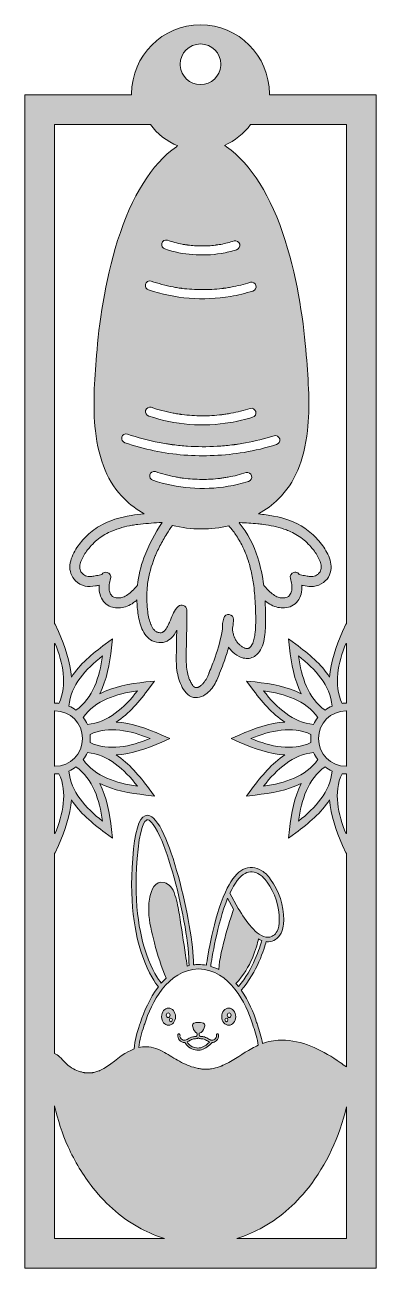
# Model space of a CAD drawing. Extents: x 1260 to 1740, y -1390 to 310.
import ezdxf

# ---------------------------------------------------------------- set-up
doc = ezdxf.new("R2010")
doc.units = 0
doc.header["$MEASUREMENT"] = 0
doc.layers.add('Layer 1', color=7, linetype='Continuous')

# ---------------------------------------------------------------- blocks, each defined once
blk = doc.blocks.new('block 2')
at = {"layer": 'Layer 1', "true_color": 0x231f20}
h = blk.add_hatch(color=250, dxfattribs=at)
h.dxf.hatch_style = 2
edge = h.paths.add_edge_path()
edge.add_spline(control_points=[(1594.1, 214.6), (1594.1, 214.6), (1594.1, 215.8), (1594.1, 215.8), (1594.1, 267.8), (1551.9, 310), (1499.9, 310), (1447.9, 310), (1405.7, 267.8), (1405.7, 215.8), (1405.7, 215.8), (1405.7, 214.6), (1405.7, 214.6), (1405.7, 214.6), (1259.7, 214.6), (1259.7, 214.6), (1259.7, 214.6), (1259.7, -1389.6), (1259.7, -1389.6), (1259.7, -1389.6), (1740.1, -1389.6), (1740.1, -1389.6), (1740.1, -1389.6), (1740.1, 214.6), (1740.1, 214.6), (1740.1, 214.6), (1594.1, 214.6), (1594.1, 214.6)], knot_values=[0, 0, 0, 0, 1, 1, 1, 2, 2, 2, 3, 3, 3, 4, 4, 4, 5, 5, 5, 6, 6, 6, 7, 7, 7, 8, 8, 8, 9, 9, 9, 9], degree=3, periodic=1)
edge = h.paths.add_edge_path()
edge.add_spline(control_points=[(1699.5, -794.9), (1699.3, -795.3), (1699.1, -795.7), (1699, -796.1), (1688, -768.4), (1681.4, -739.9), (1693.4, -713.7), (1695.3, -713.9), (1697.1, -714), (1699, -714), (1699.2, -714), (1699.3, -714), (1699.5, -714), (1699.5, -714), (1699.5, -794.9), (1699.5, -794.9)], knot_values=[0, 0, 0, 0, 1, 1, 1, 2, 2, 2, 3, 3, 3, 4, 4, 4, 5, 5, 5, 5], degree=3, periodic=1)
edge = h.paths.add_edge_path()
edge.add_spline(control_points=[(1699, -703.5), (1678.1, -703.5), (1661.2, -686.5), (1661.2, -665.6), (1661.2, -644.8), (1678.1, -627.8), (1699, -627.8), (1699.2, -627.8), (1699.3, -627.8), (1699.5, -627.8), (1699.5, -627.8), (1699.5, -703.5), (1699.5, -703.5), (1699.3, -703.5), (1699.2, -703.5), (1699, -703.5)], knot_values=[0, 0, 0, 0, 1, 1, 1, 2, 2, 2, 3, 3, 3, 4, 4, 4, 5, 5, 5, 5], degree=3, periodic=1)
edge = h.paths.add_edge_path()
edge.add_spline(control_points=[(1660.2, -636.8), (1658, -639.8), (1656.1, -643), (1654.6, -646.4), (1625.9, -643.7), (1604.5, -623.7), (1586, -600.4), (1615.5, -604.7), (1643.5, -613.2), (1660.2, -636.8)], knot_values=[0, 0, 0, 0, 1, 1, 1, 2, 2, 2, 3, 3, 3, 3], degree=3, periodic=1)
edge = h.paths.add_edge_path()
edge.add_spline(control_points=[(1633.8, -552.6), (1657.1, -571.1), (1677.1, -592.5), (1679.8, -621.2), (1676.4, -622.7), (1673.1, -624.6), (1670.2, -626.8), (1646.6, -610.1), (1638.1, -582.1), (1633.8, -552.6)], knot_values=[0, 0, 0, 0, 1, 1, 1, 2, 2, 2, 3, 3, 3, 3], degree=3, periodic=1)
edge = h.paths.add_edge_path()
edge.add_spline(control_points=[(1651, -660.1), (1650.7, -661.9), (1650.6, -663.7), (1650.6, -665.6), (1650.6, -667.5), (1650.7, -669.4), (1651, -671.2), (1624.7, -683.2), (1596.2, -676.6), (1568.5, -665.6), (1596.2, -654.6), (1624.7, -648), (1651, -660.1)], knot_values=[0, 0, 0, 0, 1, 1, 1, 2, 2, 2, 3, 3, 3, 4, 4, 4, 4], degree=3, periodic=1)
edge = h.paths.add_edge_path()
edge.add_spline(control_points=[(1654.6, -684.8), (1656.1, -688.3), (1658, -691.5), (1660.2, -694.5), (1643.5, -718), (1615.5, -726.5), (1586, -730.8), (1604.5, -707.5), (1625.9, -687.5), (1654.6, -684.8)], knot_values=[0, 0, 0, 0, 1, 1, 1, 2, 2, 2, 3, 3, 3, 3], degree=3, periodic=1)
edge = h.paths.add_edge_path()
edge.add_spline(control_points=[(1670.2, -704.4), (1673.1, -706.7), (1676.4, -708.5), (1679.8, -710), (1677.1, -738.8), (1657.1, -760.1), (1633.8, -778.6), (1638.1, -749.1), (1646.6, -721.1), (1670.2, -704.4)], knot_values=[0, 0, 0, 0, 1, 1, 1, 2, 2, 2, 3, 3, 3, 3], degree=3, periodic=1)
edge = h.paths.add_edge_path()
edge.add_spline(control_points=[(1699.5, -617.3), (1699.3, -617.3), (1699.2, -617.3), (1699, -617.3), (1697.1, -617.3), (1695.3, -617.4), (1693.5, -617.6), (1681.4, -591.3), (1688, -562.8), (1699, -535.2), (1699.2, -535.6), (1699.3, -535.9), (1699.5, -536.3), (1699.5, -536.3), (1699.5, -617.3), (1699.5, -617.3)], knot_values=[0, 0, 0, 0, 1, 1, 1, 2, 2, 2, 3, 3, 3, 4, 4, 4, 5, 5, 5, 5], degree=3, periodic=1)
edge = h.paths.add_edge_path()
edge.add_spline(control_points=[(1499.9, 283.9), (1515.3, 283.9), (1527.7, 271.5), (1527.7, 256.1), (1527.7, 255.5), (1527.7, 254.9), (1527.7, 254.4), (1526.8, 239.8), (1514.7, 228.3), (1499.9, 228.3), (1485.1, 228.3), (1473, 239.8), (1472.1, 254.4), (1472.1, 254.9), (1472.1, 255.5), (1472.1, 256.1), (1472.1, 271.5), (1484.5, 283.9), (1499.9, 283.9)], knot_values=[0, 0, 0, 0, 1, 1, 1, 2, 2, 2, 3, 3, 3, 4, 4, 4, 5, 5, 5, 6, 6, 6, 6], degree=3, periodic=1)
edge = h.paths.add_edge_path()
edge.add_spline(control_points=[(1622.8, -446.9), (1623.6, -449.6), (1624.3, -452.4), (1624.8, -455.2), (1625, -457.4), (1625, -459.6), (1624.9, -461.8), (1624.6, -463.5), (1624.1, -465.1), (1623.6, -466.7), (1623, -467.7), (1622.5, -468.7), (1621.8, -469.7), (1621.3, -470.3), (1620.8, -470.8), (1620.2, -471.3), (1619.5, -471.8), (1618.9, -472.1), (1618.2, -472.5), (1617.2, -472.9), (1616.1, -473.1), (1615, -473.3), (1613.4, -473.5), (1611.8, -473.5), (1610.2, -473.3), (1608.2, -473), (1606.4, -472.5), (1604.5, -471.8), (1602.2, -470.7), (1600, -469.3), (1597.9, -467.8), (1593.6, -464.4), (1589.9, -460.4), (1586.3, -456.3), (1584.7, -443.6), (1582.2, -430.9), (1578.3, -418.7), (1572.7, -401.2), (1564.3, -384.9), (1552.8, -370.6), (1553, -370.5), (1553.3, -370.4), (1553.6, -370.4), (1561.8, -370.8), (1570, -371.2), (1578.1, -372.1), (1580.7, -372.3), (1583.3, -372.6), (1585.9, -373), (1595.4, -374.3), (1604.9, -376.2), (1614, -379.3), (1616.3, -380), (1618.5, -380.9), (1620.8, -381.8), (1627.4, -384.6), (1633.6, -388.2), (1639.4, -392.5), (1645, -397), (1650, -402.1), (1654.4, -407.8), (1657.6, -412.1), (1660.6, -416.7), (1662.8, -421.7), (1663.7, -424), (1664.4, -426.3), (1664.8, -428.7), (1665, -430.2), (1665, -431.7), (1664.8, -433.2), (1664.7, -434.2), (1664.4, -435.2), (1664, -436.2), (1663.6, -437.1), (1663.1, -438), (1662.5, -438.8), (1661.7, -439.8), (1660.8, -440.6), (1659.9, -441.4), (1659, -442.1), (1658, -442.6), (1657, -443.1), (1655.8, -443.5), (1654.6, -443.9), (1653.4, -444.1), (1651.8, -444.2), (1650.2, -444.2), (1648.6, -444.1), (1647.6, -443.9), (1646.7, -443.7), (1645.7, -443.5), (1644.5, -443.3), (1643.3, -443.1), (1642.1, -442.9), (1639.7, -442.5), (1637.3, -442.1), (1635.1, -441.3), (1635, -441.3), (1635, -441.3), (1635, -441.3), (1634.4, -440.4), (1633.7, -439.7), (1632.8, -439.2), (1631.4, -438.3), (1629.2, -438), (1627.6, -438.5), (1624.1, -439.6), (1621.7, -443.2), (1622.8, -446.9)], knot_values=[0, 0, 0, 0, 1, 1, 1, 2, 2, 2, 3, 3, 3, 4, 4, 4, 5, 5, 5, 6, 6, 6, 7, 7, 7, 8, 8, 8, 9, 9, 9, 10, 10, 10, 11, 11, 11, 12, 12, 12, 13, 13, 13, 14, 14, 14, 15, 15, 15, 16, 16, 16, 17, 17, 17, 18, 18, 18, 19, 19, 19, 20, 20, 20, 21, 21, 21, 22, 22, 22, 23, 23, 23, 24, 24, 24, 25, 25, 25, 26, 26, 26, 27, 27, 27, 28, 28, 28, 29, 29, 29, 30, 30, 30, 31, 31, 31, 32, 32, 32, 33, 33, 33, 34, 34, 34, 35, 35, 35, 36, 36, 36, 36], degree=3, periodic=1)
edge = h.paths.add_edge_path()
edge.add_spline(control_points=[(1567.2, -541.4), (1566.9, -541.6), (1566.6, -541.7), (1566.3, -541.9), (1566.2, -542), (1565.9, -542.1), (1565.7, -542.2), (1565.6, -542.2), (1565.6, -542.2), (1565.5, -542.2), (1565.1, -542.4), (1564.7, -542.5), (1564.3, -542.6), (1563.7, -542.6), (1563.1, -542.6), (1562.5, -542.6), (1562, -542.5), (1561.5, -542.3), (1561, -542.2), (1560.7, -542.1), (1560.4, -542), (1560.1, -541.9), (1560, -541.9), (1559.8, -541.8), (1559.6, -541.7), (1558.5, -541.2), (1557.3, -540.6), (1556.2, -539.8), (1555.9, -539.6), (1555.6, -539.4), (1555.2, -539.1), (1554.6, -538.6), (1554, -538.1), (1553.5, -537.6), (1552.3, -536.6), (1551.3, -535.4), (1550.3, -534.2), (1550.3, -534.3), (1550.4, -534.3), (1550.4, -534.3), (1550.3, -534.3), (1550.3, -534.3), (1550.3, -534.2), (1550.3, -534.2), (1550.3, -534.2), (1550.3, -534.2), (1550.3, -534.2), (1550.3, -534.2), (1550.3, -534.2), (1550.3, -534.2), (1550.3, -534.2), (1550.3, -534.2), (1549.9, -533.7), (1549.8, -533.5), (1549.8, -533.5), (1549.8, -533.5), (1549.8, -533.5), (1549.8, -533.5), (1549.3, -532.9), (1548.9, -532.2), (1548.5, -531.6), (1547.6, -530.1), (1546.9, -528.6), (1546.2, -527), (1546.1, -527), (1546.1, -526.9), (1546.1, -526.8), (1545.9, -526.4), (1545.7, -525.9), (1545.6, -525.4), (1545.3, -524.6), (1545, -523.7), (1544.8, -522.9), (1544.3, -521.3), (1544, -519.7), (1543.7, -518), (1543.7, -517.5), (1543.6, -517), (1543.6, -516.4), (1544, -513.9), (1544.3, -511.4), (1544.6, -508.9), (1544.8, -506.8), (1545, -504.8), (1545.1, -502.7), (1545.4, -499.4), (1542.4, -496.5), (1539.2, -496), (1535.8, -495.6), (1532.8, -497.7), (1531.7, -500.9), (1530.2, -505.8), (1529.7, -510.9), (1530, -516), (1527.8, -529.1), (1524.2, -541.9), (1519.8, -554.5), (1517.4, -561.5), (1514.7, -568.5), (1511.8, -575.3), (1511.8, -575.5), (1511.6, -575.8), (1511.5, -576.1), (1511.4, -576.3), (1511.3, -576.5), (1511.3, -576.6), (1510.9, -577.5), (1510.5, -578.3), (1510.2, -579.2), (1509.6, -580.5), (1509, -581.8), (1508.4, -583), (1507.8, -584.2), (1507.1, -585.4), (1506.3, -586.5), (1506, -587), (1505.6, -587.5), (1505.3, -588), (1505.2, -588.1), (1505.1, -588.2), (1505, -588.3), (1505, -588.4), (1504.9, -588.5), (1504.9, -588.5), (1503.9, -589.7), (1502.9, -590.8), (1501.8, -591.9), (1501.3, -592.3), (1500.8, -592.7), (1500.3, -593.1), (1500.1, -593.3), (1499.6, -593.7), (1499.6, -593.8), (1499, -594.1), (1498.5, -594.5), (1497.9, -594.8), (1497.6, -595), (1497.3, -595.1), (1497, -595.3), (1496.9, -595.3), (1496.8, -595.4), (1496.7, -595.4), (1496.6, -595.5), (1496.6, -595.5), (1496.5, -595.5), (1496.2, -595.6), (1496, -595.7), (1495.7, -595.8), (1495.4, -595.8), (1495, -595.9), (1494.7, -596), (1494.3, -596), (1493.9, -596), (1493.4, -596), (1493.2, -595.9), (1492.9, -595.9), (1492.7, -595.8), (1492.6, -595.8), (1492.5, -595.8), (1492.4, -595.7), (1492, -595.5), (1491.6, -595.2), (1491.2, -595), (1491, -594.9), (1490.9, -594.7), (1490.8, -594.6), (1490.3, -594.2), (1489.8, -593.6), (1489.3, -593.1), (1489.2, -592.9), (1489, -592.6), (1488.8, -592.4), (1487.8, -590.8), (1486.9, -589.3), (1486.1, -587.6), (1485.7, -586.9), (1485.4, -586.1), (1485, -585.4), (1485, -585.3), (1485, -585.3), (1485, -585.3), (1485, -585.3), (1485, -585.3), (1485, -585.3), (1485, -585.3), (1485, -585.2), (1484.9, -585), (1484.9, -585), (1484.8, -585), (1484.8, -584.9), (1484.8, -584.9), (1484.8, -584.9), (1484.8, -584.9), (1484.8, -584.8), (1484.8, -584.8), (1484.7, -584.7), (1484.7, -584.7), (1484.7, -584.7), (1484.7, -584.7), (1484.7, -584.7), (1484.7, -584.7), (1484.7, -584.7), (1484.7, -584.5), (1484.6, -584.4), (1484.6, -584.4), (1484, -582.9), (1483.5, -581.3), (1483, -579.8), (1482.2, -577), (1481.6, -574), (1481.1, -571.1), (1480, -562), (1480.4, -552.7), (1480.5, -543.6), (1480.7, -532.1), (1481, -520.6), (1481.1, -509.2), (1481.2, -502.7), (1481.2, -496.3), (1481, -489.8), (1480.9, -487.1), (1479.3, -484.7), (1476.8, -483.6), (1474.2, -482.5), (1471.4, -483.1), (1469.4, -485), (1464.1, -489.9), (1461.4, -497.1), (1458.7, -503.6), (1458.4, -504.3), (1458.1, -505), (1457.8, -505.7), (1457.7, -506.2), (1457.5, -506.6), (1457.3, -507), (1456.6, -508.5), (1455.9, -510.1), (1455.2, -511.5), (1454.5, -513), (1453.7, -514.4), (1452.8, -515.7), (1452.6, -516), (1452.4, -516.3), (1452.2, -516.6), (1452.2, -516.6), (1452.1, -516.7), (1452.1, -516.7), (1452.1, -516.8), (1452, -516.8), (1452, -516.9), (1452, -516.9), (1452, -516.9), (1452, -516.9), (1452, -516.9), (1451.9, -516.9), (1451.9, -516.9), (1451.9, -516.9), (1451.9, -516.9), (1451.9, -516.9), (1451.9, -517), (1451.9, -517), (1451.9, -517), (1451.9, -517), (1451.8, -517.1), (1451.8, -517.1), (1451.8, -517.1), (1451.8, -517.1), (1451.8, -517.2), (1451.7, -517.2), (1451.7, -517.2), (1451.7, -517.3), (1451.7, -517.3), (1451.7, -517.3), (1451.7, -517.3), (1451.7, -517.3), (1451.7, -517.3), (1451.7, -517.3), (1451.7, -517.3), (1451.7, -517.3), (1451.6, -517.3), (1451.6, -517.3), (1451.6, -517.4), (1451.6, -517.4), (1451.3, -517.7), (1451.1, -517.9), (1450.9, -518.1), (1450.6, -518.5), (1450.3, -518.8), (1449.9, -519.1), (1450, -519), (1450.1, -518.9), (1450.2, -518.9), (1450.1, -519), (1449.8, -519.2), (1449.5, -519.4), (1449.5, -519.4), (1449.5, -519.4), (1449.5, -519.5), (1449.5, -519.5), (1449.4, -519.5), (1449.4, -519.5), (1449.1, -519.7), (1448.7, -519.9), (1448.4, -520.1), (1448.2, -520.2), (1448, -520.3), (1447.9, -520.4), (1447.8, -520.4), (1447.7, -520.4), (1447.7, -520.5), (1447.1, -520.6), (1446.6, -520.8), (1446, -520.9), (1445.1, -520.9), (1444.2, -520.9), (1443.3, -520.8), (1442.5, -520.7), (1441.7, -520.5), (1440.8, -520.2), (1440.6, -520.1), (1440.3, -520), (1440.2, -519.9), (1439.7, -519.7), (1439.1, -519.4), (1438.6, -519), (1438.5, -518.9), (1438.4, -518.8), (1438.2, -518.7), (1437.8, -518.4), (1437.4, -518), (1437, -517.6), (1436.7, -517.3), (1436.3, -516.9), (1436, -516.5), (1436, -516.6), (1436.1, -516.6), (1436.1, -516.6), (1436, -516.6), (1435.9, -516.4), (1435.7, -516.2), (1435.8, -516.3), (1435.9, -516.4), (1436, -516.5), (1435.9, -516.4), (1435.7, -516.2), (1435.5, -515.9), (1435.5, -515.9), (1435.5, -515.9), (1435.5, -516), (1435.5, -515.9), (1435.5, -515.9), (1435.5, -515.9), (1435.5, -515.9), (1435.5, -515.9), (1435.4, -515.9), (1434.7, -514.8), (1434, -513.6), (1433.3, -512.4), (1433, -511.9), (1432.7, -511.3), (1432.5, -510.7), (1432.3, -510.4), (1432.2, -510.2), (1432.1, -509.9), (1431, -507.2), (1430.1, -504.3), (1429.4, -501.5), (1428.7, -498.4), (1428.1, -495.3), (1427.7, -492.2), (1426.6, -483.4), (1426.3, -474.5), (1426.6, -465.6), (1426.8, -461.6), (1427.1, -457.5), (1427.6, -453.5), (1429.4, -441.3), (1432.7, -429.4), (1437.2, -418), (1437.5, -417.3), (1437.8, -416.6), (1438.1, -415.9), (1438.1, -415.7), (1438.2, -415.5), (1438.3, -415.3), (1439, -413.8), (1439.6, -412.3), (1440.3, -410.8), (1441.6, -408), (1442.9, -405.2), (1444.4, -402.4), (1447.3, -396.8), (1450.4, -391.3), (1453.8, -385.9), (1456.3, -381.9), (1458.9, -378), (1461.5, -374.2), (1474.2, -377.4), (1487.5, -379.1), (1500.9, -379.1), (1500.9, -379.1), (1501.2, -379.1), (1501.2, -379.1), (1514, -379.1), (1526.5, -377.6), (1538.5, -374.8), (1540, -376.5), (1541.5, -378.2), (1542.9, -379.9), (1543.4, -380.5), (1543.9, -381.1), (1544.3, -381.7), (1544.5, -382), (1544.8, -382.4), (1545, -382.7), (1546, -383.9), (1546.8, -385.2), (1547.7, -386.5), (1551.3, -391.7), (1554.5, -397.1), (1557.3, -402.8), (1557.9, -404.1), (1558.6, -405.5), (1559.2, -406.8), (1559.5, -407.5), (1559.9, -408.3), (1560.2, -409), (1560.3, -409.3), (1560.4, -409.6), (1560.6, -409.9), (1561.7, -412.7), (1562.8, -415.6), (1563.9, -418.6), (1565.9, -424.4), (1567.6, -430.4), (1569, -436.4), (1570.5, -443.1), (1571.7, -449.8), (1572.7, -456.5), (1573.9, -465.9), (1574.6, -475.3), (1575, -484.8), (1575.3, -493.4), (1575.5, -502.1), (1575.3, -510.7), (1575.2, -514.8), (1574.9, -519), (1574.4, -523.1), (1574, -525.5), (1573.6, -527.8), (1573, -530.2), (1572.7, -531.4), (1572.3, -532.6), (1571.9, -533.8), (1571.7, -534.4), (1571.5, -534.9), (1571.3, -535.5), (1571.3, -535.6), (1571.2, -535.8), (1571.1, -536), (1570.6, -537), (1570, -538.1), (1569.4, -539.1), (1569.3, -539.2), (1569.3, -539.2), (1569.2, -539.3), (1568.9, -539.7), (1568.6, -540.1), (1568.3, -540.4), (1568.1, -540.6), (1567.9, -540.8), (1567.7, -541), (1567.7, -541), (1567.7, -541), (1567.7, -541), (1567.4, -541.3), (1567.2, -541.5), (1566.9, -541.6), (1567.2, -541.4), (1567.4, -541.2), (1567.7, -541), (1567.5, -541.1), (1567.3, -541.3), (1567.2, -541.4)], knot_values=[0, 0, 0, 0, 1, 1, 1, 2, 2, 2, 3, 3, 3, 4, 4, 4, 5, 5, 5, 6, 6, 6, 7, 7, 7, 8, 8, 8, 9, 9, 9, 10, 10, 10, 11, 11, 11, 12, 12, 12, 13, 13, 13, 14, 14, 14, 15, 15, 15, 16, 16, 16, 17, 17, 17, 18, 18, 18, 19, 19, 19, 20, 20, 20, 21, 21, 21, 22, 22, 22, 23, 23, 23, 24, 24, 24, 25, 25, 25, 26, 26, 26, 27, 27, 27, 28, 28, 28, 29, 29, 29, 30, 30, 30, 31, 31, 31, 32, 32, 32, 33, 33, 33, 34, 34, 34, 35, 35, 35, 36, 36, 36, 37, 37, 37, 38, 38, 38, 39, 39, 39, 40, 40, 40, 41, 41, 41, 42, 42, 42, 43, 43, 43, 44, 44, 44, 45, 45, 45, 46, 46, 46, 47, 47, 47, 48, 48, 48, 49, 49, 49, 50, 50, 50, 51, 51, 51, 52, 52, 52, 53, 53, 53, 54, 54, 54, 55, 55, 55, 56, 56, 56, 57, 57, 57, 58, 58, 58, 59, 59, 59, 60, 60, 60, 61, 61, 61, 62, 62, 62, 63, 63, 63, 64, 64, 64, 65, 65, 65, 66, 66, 66, 67, 67, 67, 68, 68, 68, 69, 69, 69, 70, 70, 70, 71, 71, 71, 72, 72, 72, 73, 73, 73, 74, 74, 74, 75, 75, 75, 76, 76, 76, 77, 77, 77, 78, 78, 78, 79, 79, 79, 80, 80, 80, 81, 81, 81, 82, 82, 82, 83, 83, 83, 84, 84, 84, 85, 85, 85, 86, 86, 86, 87, 87, 87, 88, 88, 88, 89, 89, 89, 90, 90, 90, 91, 91, 91, 92, 92, 92, 93, 93, 93, 94, 94, 94, 95, 95, 95, 96, 96, 96, 97, 97, 97, 98, 98, 98, 99, 99, 99, 100, 100, 100, 101, 101, 101, 102, 102, 102, 103, 103, 103, 104, 104, 104, 105, 105, 105, 106, 106, 106, 107, 107, 107, 108, 108, 108, 109, 109, 109, 110, 110, 110, 111, 111, 111, 112, 112, 112, 113, 113, 113, 114, 114, 114, 115, 115, 115, 116, 116, 116, 117, 117, 117, 118, 118, 118, 119, 119, 119, 120, 120, 120, 121, 121, 121, 122, 122, 122, 123, 123, 123, 124, 124, 124, 125, 125, 125, 126, 126, 126, 127, 127, 127, 128, 128, 128, 129, 129, 129, 130, 130, 130, 131, 131, 131, 132, 132, 132, 133, 133, 133, 134, 134, 134, 135, 135, 135, 136, 136, 136, 137, 137, 137, 138, 138, 138, 139, 139, 139, 140, 140, 140, 141, 141, 141, 142, 142, 142, 143, 143, 143, 144, 144, 144, 145, 145, 145, 146, 146, 146, 147, 147, 147, 148, 148, 148, 149, 149, 149, 150, 150, 150, 151, 151, 151, 152, 152, 152, 153, 153, 153, 154, 154, 154, 155, 155, 155, 156, 156, 156, 157, 157, 157, 158, 158, 158, 159, 159, 159, 160, 160, 160, 161, 161, 161, 161], degree=3, periodic=1)
edge = h.paths.add_edge_path()
edge.add_spline(control_points=[(1550.3, -534.2), (1550.3, -534.2), (1550.2, -534.1), (1550.2, -534.1), (1550.1, -534), (1550, -533.8), (1549.9, -533.7), (1549.8, -533.6), (1549.8, -533.5), (1549.8, -533.5), (1549.8, -533.5), (1549.8, -533.6), (1549.9, -533.7), (1550, -533.8), (1550.1, -534), (1550.2, -534.1), (1550.2, -534.1), (1550.3, -534.2), (1550.3, -534.2)], knot_values=[0, 0, 0, 0, 1, 1, 1, 2, 2, 2, 3, 3, 3, 4, 4, 4, 5, 5, 5, 6, 6, 6, 6], degree=3, periodic=1)
edge = h.paths.add_edge_path()
edge.add_spline(control_points=[(1376.3, -441.6), (1375.4, -440.2), (1373.8, -438.9), (1372.2, -438.5), (1369.2, -437.8), (1366.5, -438.9), (1364.8, -441.2), (1364.8, -441.3), (1364.8, -441.3), (1364.7, -441.3), (1362.5, -442.1), (1360, -442.5), (1357.7, -442.9), (1356.5, -443.1), (1355.3, -443.3), (1354.1, -443.5), (1353.1, -443.7), (1352.2, -443.9), (1351.2, -444.1), (1349.6, -444.2), (1348, -444.2), (1346.4, -444.1), (1345.2, -443.9), (1343.9, -443.5), (1342.7, -443.1), (1341.8, -442.6), (1340.8, -442.1), (1339.9, -441.4), (1339, -440.6), (1338.1, -439.8), (1337.3, -438.8), (1336.7, -438), (1336.2, -437.1), (1335.8, -436.2), (1335.4, -435.2), (1335.1, -434.2), (1334.9, -433.2), (1334.8, -431.7), (1334.8, -430.2), (1335, -428.7), (1335.4, -426.3), (1336.1, -424), (1337, -421.7), (1339.2, -416.7), (1342.1, -412.1), (1345.4, -407.8), (1349.8, -402.1), (1354.8, -397), (1360.4, -392.5), (1366.1, -388.3), (1372.3, -384.7), (1378.8, -381.9), (1387.7, -378.2), (1397, -375.8), (1406.4, -374.1), (1409, -373.7), (1411.5, -373.3), (1414, -372.9), (1423.8, -371.7), (1433.7, -371), (1443.6, -370.5), (1445, -370.4), (1446.4, -370.4), (1447.7, -370.3), (1437.6, -385.3), (1428.8, -401.3), (1422.5, -418.4), (1418, -430.5), (1415.1, -443.2), (1413.8, -456.1), (1410, -460.2), (1406.3, -464.3), (1401.9, -467.8), (1399.8, -469.3), (1397.6, -470.7), (1395.3, -471.8), (1393.4, -472.5), (1391.5, -473), (1389.6, -473.3), (1388, -473.5), (1386.4, -473.5), (1384.8, -473.3), (1383.7, -473.1), (1382.6, -472.9), (1381.6, -472.5), (1380.9, -472.1), (1380.2, -471.8), (1379.6, -471.3), (1379, -470.8), (1378.5, -470.3), (1378, -469.7), (1377.3, -468.7), (1376.7, -467.7), (1376.2, -466.7), (1375.6, -465.1), (1375.2, -463.5), (1374.9, -461.8), (1374.7, -459.6), (1374.8, -457.4), (1375, -455.2), (1375.5, -452.4), (1376.1, -449.6), (1377, -446.9), (1377.4, -445.2), (1377.1, -443.1), (1376.3, -441.6)], knot_values=[0, 0, 0, 0, 1, 1, 1, 2, 2, 2, 3, 3, 3, 4, 4, 4, 5, 5, 5, 6, 6, 6, 7, 7, 7, 8, 8, 8, 9, 9, 9, 10, 10, 10, 11, 11, 11, 12, 12, 12, 13, 13, 13, 14, 14, 14, 15, 15, 15, 16, 16, 16, 17, 17, 17, 18, 18, 18, 19, 19, 19, 20, 20, 20, 21, 21, 21, 22, 22, 22, 23, 23, 23, 24, 24, 24, 25, 25, 25, 26, 26, 26, 27, 27, 27, 28, 28, 28, 29, 29, 29, 30, 30, 30, 31, 31, 31, 32, 32, 32, 33, 33, 33, 34, 34, 34, 35, 35, 35, 35], degree=3, periodic=1)
edge = h.paths.add_edge_path()
edge.add_spline(control_points=[(1430.6, -305), (1431.3, -301.9), (1435.2, -299.6), (1438.2, -300.7), (1447.2, -303.7), (1456.3, -306.2), (1465.6, -307.9), (1467.6, -308.3), (1469.6, -308.7), (1471.6, -309), (1472.7, -309.2), (1473.8, -309.3), (1474.9, -309.5), (1475.3, -309.5), (1475.7, -309.6), (1476.1, -309.6), (1476.3, -309.7), (1476.5, -309.7), (1476.7, -309.7), (1480.8, -310.3), (1484.9, -310.6), (1489.1, -310.9), (1497.4, -311.5), (1505.8, -311.5), (1514.2, -311), (1518.4, -310.8), (1522.6, -310.4), (1526.8, -309.9), (1527.3, -309.8), (1527.8, -309.8), (1528.3, -309.7), (1528.3, -309.7), (1528.3, -309.7), (1528.4, -309.7), (1528.4, -309.7), (1528.4, -309.7), (1528.4, -309.7), (1528.4, -309.7), (1528.4, -309.7), (1528.4, -309.7), (1528.4, -309.7), (1528.4, -309.7), (1528.4, -309.7), (1528.5, -309.7), (1528.6, -309.7), (1528.7, -309.7), (1528.7, -309.6), (1528.8, -309.6), (1528.8, -309.6), (1528.9, -309.6), (1529, -309.6), (1529, -309.6), (1529, -309.6), (1529.1, -309.6), (1529.1, -309.6), (1529.9, -309.5), (1530.8, -309.4), (1531.6, -309.2), (1533.7, -308.9), (1535.8, -308.6), (1537.9, -308.2), (1546.1, -306.7), (1554.2, -304.6), (1562.2, -302.1), (1565.5, -301), (1568.8, -303.3), (1569.8, -306.4), (1570.9, -309.7), (1568.6, -313.1), (1565.5, -314.1), (1556.4, -317), (1547.1, -319.2), (1537.7, -320.8), (1520.6, -323.6), (1503.1, -324.5), (1485.8, -323.1), (1468.5, -321.7), (1451.4, -318.3), (1434.9, -312.6), (1431.6, -311.5), (1429.8, -308.4), (1430.6, -305)], knot_values=[0, 0, 0, 0, 1, 1, 1, 2, 2, 2, 3, 3, 3, 4, 4, 4, 5, 5, 5, 6, 6, 6, 7, 7, 7, 8, 8, 8, 9, 9, 9, 10, 10, 10, 11, 11, 11, 12, 12, 12, 13, 13, 13, 14, 14, 14, 15, 15, 15, 16, 16, 16, 17, 17, 17, 18, 18, 18, 19, 19, 19, 20, 20, 20, 21, 21, 21, 22, 22, 22, 23, 23, 23, 24, 24, 24, 25, 25, 25, 26, 26, 26, 27, 27, 27, 27], degree=3, periodic=1)
edge = h.paths.add_edge_path()
edge.add_spline(control_points=[(1559.4, -274.4), (1532.3, -278.9), (1504.7, -280.2), (1477.3, -278), (1449.8, -275.8), (1422.6, -270.3), (1396.6, -261.3), (1393.3, -260.2), (1391.5, -257.1), (1392.2, -253.7), (1393, -250.6), (1396.8, -248.3), (1399.9, -249.4), (1414.2, -254.3), (1428.8, -258.1), (1443.6, -261), (1446.9, -261.6), (1450.2, -262.2), (1453.5, -262.7), (1455.3, -263), (1456.9, -263.3), (1458.7, -263.5), (1459.3, -263.6), (1460, -263.7), (1460.7, -263.8), (1460.8, -263.8), (1460.9, -263.8), (1461, -263.8), (1461.1, -263.9), (1461.1, -263.9), (1461.2, -263.9), (1461.6, -263.9), (1462, -264), (1462.3, -264), (1468.9, -264.9), (1475.6, -265.5), (1482.2, -265.9), (1495.6, -266.8), (1509.1, -266.9), (1522.5, -266.1), (1529.3, -265.7), (1536, -265.1), (1542.6, -264.3), (1543.6, -264.2), (1544.5, -264.1), (1545.4, -264), (1545.8, -263.9), (1546.2, -263.9), (1546.6, -263.8), (1546.6, -263.8), (1546.6, -263.8), (1546.6, -263.8), (1548.2, -263.6), (1549.9, -263.4), (1551.5, -263.1), (1554.8, -262.6), (1558.1, -262.1), (1561.4, -261.5), (1574.6, -259), (1587.7, -255.8), (1600.5, -251.7), (1603.9, -250.6), (1607.2, -252.9), (1608.2, -256), (1609.2, -259.3), (1606.9, -262.7), (1603.8, -263.6), (1589.3, -268.3), (1574.4, -271.9), (1559.4, -274.4)], knot_values=[0, 0, 0, 0, 1, 1, 1, 2, 2, 2, 3, 3, 3, 4, 4, 4, 5, 5, 5, 6, 6, 6, 7, 7, 7, 8, 8, 8, 9, 9, 9, 10, 10, 10, 11, 11, 11, 12, 12, 12, 13, 13, 13, 14, 14, 14, 15, 15, 15, 16, 16, 16, 17, 17, 17, 18, 18, 18, 19, 19, 19, 20, 20, 20, 21, 21, 21, 22, 22, 22, 23, 23, 23, 23], degree=3, periodic=1)
edge = h.paths.add_edge_path()
edge.add_spline(control_points=[(1424.9, -217.1), (1425.6, -214), (1429.5, -211.7), (1432.5, -212.8), (1442.2, -216.1), (1452.2, -218.7), (1462.3, -220.7), (1464.5, -221.1), (1466.7, -221.5), (1469, -221.9), (1470.1, -222), (1471.3, -222.2), (1472.5, -222.4), (1472.9, -222.5), (1473.5, -222.5), (1474, -222.6), (1474, -222.6), (1474, -222.6), (1474, -222.6), (1474, -222.6), (1474.1, -222.6), (1474.1, -222.6), (1474.2, -222.6), (1474.4, -222.6), (1474.5, -222.7), (1479, -223.2), (1483.6, -223.7), (1488.1, -224), (1497.3, -224.6), (1506.4, -224.6), (1515.6, -224.1), (1520.1, -223.8), (1524.7, -223.4), (1529.2, -222.9), (1529.8, -222.8), (1530.4, -222.7), (1531, -222.6), (1531.2, -222.6), (1531.4, -222.6), (1531.5, -222.6), (1532.6, -222.4), (1533.7, -222.3), (1534.7, -222.1), (1537, -221.7), (1539.2, -221.4), (1541.5, -221), (1550.4, -219.3), (1559.2, -217.1), (1567.9, -214.3), (1571.2, -213.3), (1574.5, -215.6), (1575.5, -218.7), (1576.6, -221.9), (1574.3, -225.3), (1571.2, -226.3), (1561.3, -229.5), (1551.1, -231.9), (1540.8, -233.6), (1522.3, -236.7), (1503.4, -237.6), (1484.6, -236.1), (1465.8, -234.6), (1447.1, -230.9), (1429.2, -224.7), (1425.9, -223.6), (1424.1, -220.5), (1424.9, -217.1)], knot_values=[0, 0, 0, 0, 1, 1, 1, 2, 2, 2, 3, 3, 3, 4, 4, 4, 5, 5, 5, 6, 6, 6, 7, 7, 7, 8, 8, 8, 9, 9, 9, 10, 10, 10, 11, 11, 11, 12, 12, 12, 13, 13, 13, 14, 14, 14, 15, 15, 15, 16, 16, 16, 17, 17, 17, 18, 18, 18, 19, 19, 19, 20, 20, 20, 21, 21, 21, 22, 22, 22, 22], degree=3, periodic=1)
edge = h.paths.add_edge_path()
edge.add_spline(control_points=[(1571.4, -53.8), (1561.5, -57), (1551.3, -59.4), (1541, -61.2), (1522.3, -64.3), (1503.3, -65.2), (1484.4, -63.7), (1465.5, -62.1), (1446.9, -58.4), (1429, -52.3), (1425.7, -51.1), (1423.9, -48.1), (1424.7, -44.6), (1425.4, -41.5), (1429.3, -39.2), (1432.3, -40.3), (1442.1, -43.6), (1452.1, -46.3), (1462.3, -48.2), (1464.5, -48.7), (1466.7, -49.1), (1469, -49.4), (1470.1, -49.6), (1471.3, -49.8), (1472.5, -50), (1472.7, -50), (1472.9, -50), (1473.2, -50), (1473.3, -50.1), (1473.7, -50.1), (1473.8, -50.1), (1474, -50.2), (1474.3, -50.2), (1474.5, -50.2), (1479.1, -50.8), (1483.6, -51.2), (1488.1, -51.5), (1497.3, -52.1), (1506.4, -52.1), (1515.6, -51.6), (1520.1, -51.4), (1524.7, -51), (1529.2, -50.4), (1529.8, -50.3), (1530.4, -50.3), (1531, -50.2), (1531.3, -50.2), (1531.6, -50.1), (1532, -50.1), (1532.1, -50.1), (1532.1, -50), (1532.2, -50), (1532.2, -50), (1532.2, -50), (1532.2, -50), (1533, -49.9), (1533.9, -49.8), (1534.7, -49.7), (1537, -49.3), (1539.2, -48.9), (1541.4, -48.5), (1550.5, -46.9), (1559.4, -44.6), (1568.1, -41.9), (1571.4, -40.8), (1574.7, -43.1), (1575.7, -46.2), (1576.8, -49.5), (1574.5, -52.9), (1571.4, -53.8)], knot_values=[0, 0, 0, 0, 1, 1, 1, 2, 2, 2, 3, 3, 3, 4, 4, 4, 5, 5, 5, 6, 6, 6, 7, 7, 7, 8, 8, 8, 9, 9, 9, 10, 10, 10, 11, 11, 11, 12, 12, 12, 13, 13, 13, 14, 14, 14, 15, 15, 15, 16, 16, 16, 17, 17, 17, 18, 18, 18, 19, 19, 19, 20, 20, 20, 21, 21, 21, 22, 22, 22, 23, 23, 23, 23], degree=3, periodic=1)
edge = h.paths.add_edge_path()
edge.add_spline(control_points=[(1549.1, 2.6), (1542.3, 0.4), (1535.3, -1.3), (1528.2, -2.4), (1502.5, -6.6), (1475.9, -4.8), (1451.3, 3.7), (1448, 4.8), (1446.2, 7.9), (1447, 11.3), (1447.7, 14.4), (1451.5, 16.7), (1454.6, 15.6), (1461.3, 13.4), (1468.1, 11.6), (1475, 10.2), (1476.5, 9.9), (1478.1, 9.7), (1479.6, 9.4), (1480.4, 9.3), (1481.1, 9.2), (1481.9, 9.1), (1482.1, 9), (1482.3, 9), (1482.5, 9), (1482.5, 9), (1482.6, 9), (1482.6, 9), (1482.6, 9), (1482.7, 9), (1482.7, 9), (1482.7, 9), (1482.7, 9), (1482.8, 8.9), (1482.8, 8.9), (1482.8, 8.9), (1482.8, 8.9), (1482.8, 8.9), (1482.8, 8.9), (1482.8, 8.9), (1485.8, 8.6), (1488.9, 8.3), (1491.9, 8.1), (1498.2, 7.7), (1504.4, 7.7), (1510.7, 8), (1513.7, 8.2), (1516.8, 8.4), (1519.8, 8.8), (1520.2, 8.9), (1520.7, 8.9), (1521.2, 9), (1521.2, 9), (1521.2, 9), (1521.2, 9), (1521.4, 9.1), (1521.6, 9.1), (1521.8, 9.2), (1522.4, 9.2), (1523, 9.2), (1523.5, 9.3), (1524.9, 9.5), (1526.3, 9.8), (1527.6, 10), (1533.8, 11.1), (1539.9, 12.7), (1545.8, 14.6), (1549.1, 15.6), (1552.5, 13.3), (1553.5, 10.2), (1554.5, 7), (1552.2, 3.6), (1549.1, 2.6)], knot_values=[0, 0, 0, 0, 1, 1, 1, 2, 2, 2, 3, 3, 3, 4, 4, 4, 5, 5, 5, 6, 6, 6, 7, 7, 7, 8, 8, 8, 9, 9, 9, 10, 10, 10, 11, 11, 11, 12, 12, 12, 13, 13, 13, 14, 14, 14, 15, 15, 15, 16, 16, 16, 17, 17, 17, 18, 18, 18, 19, 19, 19, 20, 20, 20, 21, 21, 21, 22, 22, 22, 23, 23, 23, 24, 24, 24, 24], degree=3, periodic=1)
edge = h.paths.add_edge_path()
edge.add_spline(control_points=[(1339.6, -694.5), (1341.8, -691.5), (1343.7, -688.3), (1345.2, -684.8), (1373.9, -687.5), (1395.3, -707.5), (1413.8, -730.8), (1384.3, -726.5), (1356.3, -718), (1339.6, -694.5)], knot_values=[0, 0, 0, 0, 1, 1, 1, 2, 2, 2, 3, 3, 3, 3], degree=3, periodic=1)
edge = h.paths.add_edge_path()
edge.add_spline(control_points=[(1366, -778.6), (1342.7, -760.1), (1322.7, -738.8), (1320, -710), (1323.4, -708.5), (1326.7, -706.7), (1329.6, -704.4), (1353.2, -721.1), (1361.7, -749.1), (1366, -778.6)], knot_values=[0, 0, 0, 0, 1, 1, 1, 2, 2, 2, 3, 3, 3, 3], degree=3, periodic=1)
edge = h.paths.add_edge_path()
edge.add_spline(control_points=[(1348.8, -671.2), (1349.1, -669.4), (1349.2, -667.5), (1349.2, -665.6), (1349.2, -663.7), (1349.1, -661.9), (1348.8, -660.1), (1375.1, -648), (1403.6, -654.6), (1431.2, -665.6), (1403.6, -676.6), (1375.1, -683.2), (1348.8, -671.2)], knot_values=[0, 0, 0, 0, 1, 1, 1, 2, 2, 2, 3, 3, 3, 4, 4, 4, 4], degree=3, periodic=1)
edge = h.paths.add_edge_path()
edge.add_spline(control_points=[(1345.2, -646.4), (1343.7, -643), (1341.8, -639.8), (1339.6, -636.8), (1356.3, -613.2), (1384.3, -604.7), (1413.8, -600.4), (1395.3, -623.7), (1373.9, -643.7), (1345.2, -646.4)], knot_values=[0, 0, 0, 0, 1, 1, 1, 2, 2, 2, 3, 3, 3, 3], degree=3, periodic=1)
edge = h.paths.add_edge_path()
edge.add_spline(control_points=[(1329.6, -626.8), (1326.6, -624.6), (1323.4, -622.7), (1320, -621.2), (1322.7, -592.5), (1342.7, -571.1), (1366, -552.6), (1361.7, -582.1), (1353.2, -610.1), (1329.6, -626.8)], knot_values=[0, 0, 0, 0, 1, 1, 1, 2, 2, 2, 3, 3, 3, 3], degree=3, periodic=1)
edge = h.paths.add_edge_path()
edge.add_spline(control_points=[(1338.6, -665.6), (1338.6, -686.5), (1321.7, -703.5), (1300.8, -703.5), (1300.6, -703.5), (1300.5, -703.5), (1300.3, -703.5), (1300.3, -703.5), (1300.3, -627.8), (1300.3, -627.8), (1300.5, -627.8), (1300.6, -627.8), (1300.8, -627.8), (1321.7, -627.8), (1338.6, -644.8), (1338.6, -665.6)], knot_values=[0, 0, 0, 0, 1, 1, 1, 2, 2, 2, 3, 3, 3, 4, 4, 4, 5, 5, 5, 5], degree=3, periodic=1)
edge = h.paths.add_edge_path()
edge.add_spline(control_points=[(1300.3, -714), (1300.5, -714), (1300.6, -714), (1300.8, -714), (1302.7, -714), (1304.5, -713.9), (1306.4, -713.7), (1318.4, -739.9), (1311.8, -768.4), (1300.8, -796.1), (1300.6, -795.7), (1300.5, -795.3), (1300.3, -794.9), (1300.3, -794.9), (1300.3, -714), (1300.3, -714)], knot_values=[0, 0, 0, 0, 1, 1, 1, 2, 2, 2, 3, 3, 3, 4, 4, 4, 5, 5, 5, 5], degree=3, periodic=1)
edge = h.paths.add_edge_path()
edge.add_spline(control_points=[(1306.3, -617.6), (1304.5, -617.4), (1302.7, -617.3), (1300.8, -617.3), (1300.6, -617.3), (1300.5, -617.3), (1300.3, -617.3), (1300.3, -617.3), (1300.3, -536.3), (1300.3, -536.3), (1300.5, -535.9), (1300.6, -535.6), (1300.8, -535.2), (1311.8, -562.8), (1318.4, -591.3), (1306.3, -617.6)], knot_values=[0, 0, 0, 0, 1, 1, 1, 2, 2, 2, 3, 3, 3, 4, 4, 4, 5, 5, 5, 5], degree=3, periodic=1)
edge = h.paths.add_edge_path()
edge.add_spline(control_points=[(1300.3, -1349), (1300.3, -1349), (1300.3, -1167.7), (1300.3, -1167.7), (1304.7, -1186.9), (1310.8, -1205.7), (1318.9, -1223.7), (1327.8, -1243.7), (1339.1, -1262.6), (1352.7, -1279.7), (1371.7, -1303.7), (1393.9, -1322.5), (1418.6, -1335.7), (1429, -1341.2), (1439.7, -1345.7), (1450.6, -1349), (1450.6, -1349), (1300.3, -1349), (1300.3, -1349)], knot_values=[0, 0, 0, 0, 1, 1, 1, 2, 2, 2, 3, 3, 3, 4, 4, 4, 5, 5, 5, 6, 6, 6, 6], degree=3, periodic=1)
edge = h.paths.add_edge_path()
edge.add_spline(control_points=[(1529.4, -1112.9), (1529.3, -1112.9), (1529.2, -1113), (1529.2, -1113), (1529.2, -1113), (1529.1, -1113), (1529.1, -1113), (1529.1, -1113), (1529.1, -1113), (1529.1, -1113), (1529.1, -1113), (1529.1, -1113), (1529.1, -1113), (1529, -1113.1), (1529, -1113.1), (1528.9, -1113.1), (1528.9, -1113.1), (1528.9, -1113.1), (1528.9, -1113.1), (1528.9, -1113.1), (1528.9, -1113.1), (1528.9, -1113.1), (1528.6, -1113.2), (1528.3, -1113.3), (1528.1, -1113.4), (1527.1, -1113.8), (1526.2, -1114.2), (1525.2, -1114.5), (1521.9, -1115.6), (1518.5, -1116.5), (1515.1, -1117.1), (1514.7, -1117.2), (1514.4, -1117.2), (1514.1, -1117.3), (1514, -1117.3), (1514, -1117.3), (1514, -1117.3), (1514, -1117.3), (1514, -1117.3), (1513.9, -1117.3), (1513.9, -1117.3), (1513.9, -1117.3), (1513.9, -1117.3), (1513.9, -1117.3), (1513.8, -1117.3), (1513.7, -1117.3), (1512.7, -1117.4), (1511.8, -1117.5), (1510.8, -1117.6), (1508.7, -1117.7), (1506.7, -1117.7), (1504.6, -1117.6), (1503.6, -1117.5), (1502.7, -1117.5), (1501.7, -1117.4), (1501.2, -1117.3), (1500.7, -1117.3), (1500.2, -1117.2), (1500.2, -1117.2), (1500.2, -1117.2), (1500.2, -1117.2), (1500.2, -1117.2), (1500.1, -1117.2), (1500.1, -1117.2), (1500.1, -1117.2), (1500, -1117.2), (1499.8, -1117.1), (1497.8, -1116.8), (1495.7, -1116.4), (1493.7, -1115.9), (1485.5, -1113.9), (1478.7, -1110.9), (1471.2, -1106.9), (1464.1, -1103.2), (1457.5, -1098.6), (1450.5, -1094.7), (1442.9, -1090.4), (1434.7, -1087.1), (1425.9, -1086.9), (1422.4, -1086.8), (1418.9, -1087.3), (1415.5, -1088.1), (1416, -1078.3), (1419.7, -1067.4), (1422.4, -1059.1), (1422.9, -1057.8), (1423.3, -1056.6), (1423.6, -1055.5), (1432.6, -1028), (1454, -981.8), (1497.3, -980.6), (1540.6, -981.8), (1562, -1028), (1571, -1055.5), (1571.3, -1056.6), (1571.7, -1057.8), (1572.1, -1059.1), (1574.6, -1066.5), (1577.8, -1076.1), (1578.8, -1085), (1575.9, -1086.3), (1573, -1087.8), (1570.2, -1089.3), (1557.8, -1096), (1546.5, -1104.5), (1533.8, -1110.8), (1532.4, -1111.5), (1530.9, -1112.2), (1529.4, -1112.9)], knot_values=[0, 0, 0, 0, 1, 1, 1, 2, 2, 2, 3, 3, 3, 4, 4, 4, 5, 5, 5, 6, 6, 6, 7, 7, 7, 8, 8, 8, 9, 9, 9, 10, 10, 10, 11, 11, 11, 12, 12, 12, 13, 13, 13, 14, 14, 14, 15, 15, 15, 16, 16, 16, 17, 17, 17, 18, 18, 18, 19, 19, 19, 20, 20, 20, 21, 21, 21, 22, 22, 22, 23, 23, 23, 24, 24, 24, 25, 25, 25, 26, 26, 26, 27, 27, 27, 28, 28, 28, 29, 29, 29, 30, 30, 30, 31, 31, 31, 32, 32, 32, 33, 33, 33, 34, 34, 34, 35, 35, 35, 36, 36, 36, 36], degree=3, periodic=1)
edge = h.paths.add_edge_path()
edge.add_spline(control_points=[(1429.1, -902.4), (1429.7, -916.6), (1433.1, -930.5), (1436.8, -944.8), (1441.2, -961.8), (1446.6, -978.1), (1452.9, -993.4), (1450.6, -995.5), (1448.4, -997.8), (1446.3, -1000.2), (1442.4, -995.3), (1433.6, -982.5), (1426, -960.4), (1416.6, -933.4), (1406.9, -886.7), (1414.5, -817), (1418.7, -778.1), (1426.1, -776.6), (1427.5, -776.7), (1429.1, -776.8), (1434.9, -778.7), (1444.4, -799.5), (1450.8, -813.6), (1457.5, -833.1), (1463.8, -856.1), (1476.2, -901.3), (1484.4, -949.1), (1484.2, -976.1), (1483.4, -976.3), (1482.5, -976.6), (1481.7, -976.8), (1480.9, -971.8), (1480.2, -966.8), (1479.4, -961.8), (1476.7, -943.6), (1473.9, -924.8), (1471, -906.3), (1469.7, -897.9), (1468, -888.8), (1465, -879.6), (1461.8, -869.8), (1457, -864.2), (1450.3, -862.5), (1436.9, -859), (1432.6, -874.8), (1431.2, -880), (1429.5, -886.6), (1428.8, -893.9), (1429.1, -902.4)], knot_values=[0, 0, 0, 0, 1, 1, 1, 2, 2, 2, 3, 3, 3, 4, 4, 4, 5, 5, 5, 6, 6, 6, 7, 7, 7, 8, 8, 8, 9, 9, 9, 10, 10, 10, 11, 11, 11, 12, 12, 12, 13, 13, 13, 14, 14, 14, 15, 15, 15, 16, 16, 16, 16], degree=3, periodic=1)
edge = h.paths.add_edge_path()
edge.add_spline(control_points=[(1569.8, -923.6), (1562.8, -916), (1557.2, -907.1), (1551.6, -897.9), (1551.6, -897.9), (1540.1, -877), (1540.1, -877), (1546.7, -862.8), (1553.6, -853.8), (1560.8, -849.9), (1567.2, -846.6), (1574.2, -847.1), (1580.6, -851.3), (1584.1, -853.7), (1587.4, -857), (1590.9, -861.8), (1601.8, -876.6), (1607.7, -894.9), (1607.6, -913.3), (1607.5, -920), (1606.6, -925), (1604.6, -928.9), (1601.9, -934.2), (1597.6, -937.2), (1592.7, -937.3), (1592.7, -937.3), (1592.4, -937.3), (1592.4, -937.3), (1583.6, -937.3), (1576.3, -930.7), (1569.8, -923.6)], knot_values=[0, 0, 0, 0, 1, 1, 1, 2, 2, 2, 3, 3, 3, 4, 4, 4, 5, 5, 5, 6, 6, 6, 7, 7, 7, 8, 8, 8, 9, 9, 9, 10, 10, 10, 10], degree=3, periodic=1)
edge = h.paths.add_edge_path()
edge.add_spline(control_points=[(1583.7, -941.8), (1581.3, -950.6), (1571.9, -981.3), (1552, -1004.7), (1550.8, -1003.2), (1549.6, -1001.7), (1548.4, -1000.3), (1569.4, -978.8), (1576.9, -950.2), (1579, -939.5), (1580.5, -940.4), (1582.1, -941.2), (1583.7, -941.8)], knot_values=[0, 0, 0, 0, 1, 1, 1, 2, 2, 2, 3, 3, 3, 4, 4, 4, 4], degree=3, periodic=1)
edge = h.paths.add_edge_path()
edge.add_spline(control_points=[(1545.2, -898.9), (1542.9, -905.6), (1526.4, -954.5), (1524.8, -981.4), (1521.3, -979.7), (1517.7, -978.2), (1513.9, -977.1), (1515.1, -968.1), (1522.6, -919.1), (1537, -884), (1537, -884), (1545.2, -898.9), (1545.2, -898.9)], knot_values=[0, 0, 0, 0, 1, 1, 1, 2, 2, 2, 3, 3, 3, 4, 4, 4, 4], degree=3, periodic=1)
edge = h.paths.add_edge_path()
edge.add_spline(control_points=[(1699.5, -1349), (1699.5, -1349), (1549.4, -1349), (1549.4, -1349), (1560.4, -1345.7), (1571.1, -1341.2), (1581.5, -1335.7), (1606.2, -1322.5), (1628.4, -1303.7), (1647.4, -1279.7), (1672.2, -1248.3), (1690, -1210.4), (1699.5, -1169.1), (1699.5, -1169.1), (1699.5, -1349), (1699.5, -1349)], knot_values=[0, 0, 0, 0, 1, 1, 1, 2, 2, 2, 3, 3, 3, 4, 4, 4, 5, 5, 5, 5], degree=3, periodic=1)
edge = h.paths.add_edge_path()
edge.add_spline(control_points=[(1690.9, -1108.5), (1668.3, -1092.9), (1644, -1079.5), (1616, -1078.1), (1607.4, -1077.7), (1598.6, -1078.5), (1590.3, -1080.8), (1588.4, -1081.4), (1586.5, -1082), (1584.6, -1082.7), (1583.4, -1073.6), (1580.3, -1064.5), (1577.9, -1057.2), (1577.5, -1055.9), (1577.1, -1054.7), (1576.7, -1053.6), (1572.6, -1040.9), (1565.9, -1024.4), (1555.7, -1009.7), (1577.3, -984.9), (1587.1, -952.6), (1589.6, -943.2), (1590.7, -943.4), (1591.7, -943.4), (1592.8, -943.4), (1599.9, -943.3), (1606.3, -938.9), (1610, -931.7), (1613.2, -925.3), (1613.6, -918.2), (1613.7, -913.3), (1613.8, -893.7), (1607.5, -874.1), (1595.8, -858.2), (1591.9, -852.8), (1588.1, -849), (1583.9, -846.3), (1575.7, -840.8), (1566.2, -840.2), (1558, -844.6), (1550.3, -848.6), (1543.1, -857.3), (1536.5, -870.4), (1536.5, -870.4), (1536.4, -870.3), (1536.4, -870.3), (1536.4, -870.3), (1534, -875.7), (1534, -875.7), (1534, -875.7), (1534, -875.8), (1533.9, -875.8), (1517.7, -911.6), (1509.5, -964.4), (1507.9, -975.6), (1504.6, -975), (1501, -974.6), (1497.4, -974.5), (1497.4, -974.5), (1497.2, -974.5), (1497.2, -974.5), (1494.8, -974.6), (1492.6, -974.8), (1490.3, -975), (1490.2, -947.3), (1482.1, -899.5), (1469.7, -854.4), (1463.3, -831.2), (1456.4, -811.3), (1449.9, -797), (1442, -779.7), (1434.8, -771), (1427.9, -770.6), (1418.1, -770), (1411.9, -784.5), (1408.4, -816.4), (1400.8, -887.4), (1410.7, -935.3), (1420.4, -962.9), (1428.9, -987.2), (1438.6, -1000.5), (1442.3, -1005), (1430.2, -1020.7), (1422.4, -1039.5), (1417.9, -1053.6), (1417.5, -1054.7), (1417.1, -1055.9), (1416.7, -1057.2), (1413.6, -1066.4), (1409.5, -1078.7), (1409.4, -1089.9), (1406.7, -1090.9), (1404.1, -1092.1), (1401.6, -1093.4), (1387.6, -1100.7), (1376.7, -1112.7), (1362.4, -1119.4), (1361.3, -1119.9), (1361.9, -1119.6), (1360.8, -1120.1), (1359.9, -1120.4), (1359, -1120.7), (1358.2, -1121), (1356.3, -1121.6), (1354.5, -1122.1), (1352.5, -1122.4), (1352.2, -1122.5), (1351.9, -1122.5), (1351.6, -1122.6), (1351.6, -1122.6), (1351.5, -1122.6), (1351.5, -1122.6), (1351.4, -1122.6), (1351.1, -1122.6), (1351, -1122.6), (1350.1, -1122.7), (1349.2, -1122.8), (1348.4, -1122.8), (1346.4, -1122.9), (1344.4, -1122.8), (1342.5, -1122.6), (1342.3, -1122.6), (1341.9, -1122.5), (1341.8, -1122.5), (1341.8, -1122.5), (1341.8, -1122.5), (1341.8, -1122.5), (1341.5, -1122.5), (1341.2, -1122.4), (1340.9, -1122.4), (1340, -1122.2), (1339.2, -1122), (1338.3, -1121.8), (1336.5, -1121.4), (1334.7, -1120.9), (1332.9, -1120.2), (1330.1, -1119.2), (1326.9, -1117.7), (1323.6, -1115.7), (1317.3, -1111.8), (1312.4, -1106), (1307.2, -1100.7), (1305.5, -1099), (1302.9, -1096.8), (1300.3, -1096.2), (1300.3, -1096.2), (1300.3, -821.8), (1300.3, -821.8), (1300.3, -821.8), (1300.8, -822.9), (1300.8, -822.9), (1300.8, -822.9), (1305.6, -811.9), (1305.6, -811.9), (1314.5, -791.5), (1322.1, -770.4), (1323.3, -749.5), (1334.7, -767), (1351.9, -781.5), (1369.7, -794.7), (1369.7, -794.7), (1379.5, -801.8), (1379.5, -801.8), (1379.5, -801.8), (1378.1, -789.8), (1378.1, -789.8), (1375.6, -767.8), (1371.7, -745.7), (1362.2, -727), (1380.9, -736.5), (1403, -740.4), (1425, -742.9), (1425, -742.9), (1437, -744.3), (1437, -744.3), (1437, -744.3), (1429.8, -734.5), (1429.8, -734.5), (1416.7, -716.7), (1402.2, -699.6), (1384.6, -688.1), (1405.6, -686.9), (1426.7, -679.3), (1447, -670.4), (1447, -670.4), (1458.1, -665.6), (1458.1, -665.6), (1458.1, -665.6), (1447, -660.8), (1447, -660.8), (1426.7, -651.9), (1405.6, -644.3), (1384.6, -643.1), (1402.2, -631.7), (1416.7, -614.6), (1429.8, -596.7), (1429.8, -596.7), (1437, -587), (1437, -587), (1437, -587), (1425, -588.3), (1425, -588.3), (1402.9, -590.8), (1380.9, -594.8), (1362.2, -604.3), (1371.6, -585.5), (1375.6, -563.5), (1378.1, -541.4), (1378.1, -541.4), (1379.4, -529.4), (1379.4, -529.4), (1379.4, -529.4), (1369.7, -536.6), (1369.7, -536.6), (1351.8, -549.8), (1334.7, -564.2), (1323.3, -581.8), (1322.1, -560.8), (1314.5, -539.7), (1305.6, -519.4), (1305.6, -519.4), (1300.8, -508.3), (1300.8, -508.3), (1300.8, -508.3), (1300.3, -509.3), (1300.3, -509.3), (1300.3, -509.3), (1300.3, 174), (1300.3, 174), (1300.3, 174), (1431.4, 174), (1431.4, 174), (1440.7, 161), (1453.7, 150.7), (1468.8, 144.7), (1468.2, 144.3), (1467.7, 144), (1467.2, 143.6), (1467.2, 143.6), (1466.9, 143.4), (1466.9, 143.4), (1433, 119.4), (1405.9, 76.2), (1386.6, 15.1), (1368.7, -41.3), (1361, -101.2), (1357.7, -141.6), (1354.8, -177.2), (1352.5, -211.9), (1356.2, -244.9), (1360.7, -285.8), (1373.7, -316.3), (1395.8, -338), (1403.8, -345.8), (1412.8, -352.6), (1422.7, -358.4), (1416.9, -358.9), (1411.1, -359.6), (1405.3, -360.6), (1390.2, -363), (1375.1, -367.4), (1361.8, -375.2), (1354.9, -379.3), (1348.3, -384.3), (1342.7, -390.1), (1337.8, -395.2), (1333.3, -400.8), (1329.5, -406.8), (1327.4, -410.1), (1325.7, -413.7), (1324.2, -417.3), (1322.7, -420.9), (1321.8, -424.6), (1321.4, -428.5), (1320.5, -436.4), (1323.4, -444.4), (1329.1, -450), (1332.6, -453.4), (1337.1, -456), (1342, -457.1), (1346.8, -458.1), (1351.6, -457.9), (1356.4, -456.9), (1358, -456.5), (1359.7, -456.3), (1361.3, -456), (1361.1, -459.4), (1361.3, -462.7), (1361.9, -466.1), (1363.2, -473), (1367.2, -479.6), (1373.2, -483.4), (1378.3, -486.6), (1384.7, -487.6), (1390.6, -486.9), (1393.6, -486.5), (1396.5, -485.9), (1399.4, -484.7), (1402.6, -483.4), (1405.6, -481.9), (1408.4, -479.8), (1410, -478.7), (1411.5, -477.5), (1412.9, -476.2), (1413.1, -483.1), (1413.6, -489.9), (1414.7, -496.6), (1415.8, -504), (1417.6, -511.3), (1420.9, -518), (1424.2, -524.8), (1429.4, -530.4), (1436.6, -533.1), (1440.5, -534.6), (1444.9, -534.8), (1449, -534.1), (1452.8, -533.5), (1456.1, -531.6), (1459, -529.2), (1462.7, -526.1), (1465.3, -521.9), (1467.4, -517.5), (1467.2, -526.8), (1467, -536.1), (1466.9, -545.4), (1466.8, -553.2), (1466.5, -561.1), (1467.3, -568.9), (1468.1, -577.4), (1470, -585.4), (1473.7, -593.1), (1477, -600.1), (1482.2, -607.8), (1490.4, -609.3), (1498.1, -610.6), (1505, -607.3), (1510.6, -602.2), (1515.7, -597.7), (1519.4, -591.9), (1522.1, -585.7), (1525.7, -577.4), (1529.1, -569), (1532.1, -560.5), (1534.4, -554), (1536.5, -547.5), (1538.3, -540.8), (1539.4, -542.3), (1540.5, -543.8), (1541.8, -545.1), (1544.8, -548.5), (1548.5, -551.5), (1552.6, -553.5), (1557.6, -555.8), (1562.9, -556.9), (1568.3, -555.6), (1573.4, -554.4), (1577.5, -551), (1580.5, -546.8), (1582.9, -543.6), (1584.4, -539.8), (1585.5, -536.1), (1586.8, -531.9), (1587.4, -527.6), (1588, -523.3), (1588.9, -516.2), (1589, -509.1), (1589, -502.1), (1588.9, -493.8), (1588.7, -485.6), (1588.2, -477.4), (1588.3, -477.5), (1588.4, -477.6), (1588.6, -477.7), (1593.7, -481.7), (1599.3, -485.1), (1605.8, -486.3), (1608.7, -486.9), (1611.8, -487.3), (1614.8, -487), (1618.4, -486.7), (1621.7, -485.9), (1625, -484.3), (1631.3, -481.2), (1635.6, -474.8), (1637.4, -468.1), (1638.5, -464.2), (1638.8, -460.1), (1638.5, -456.1), (1639.1, -456.2), (1639.8, -456.3), (1640.5, -456.4), (1643.9, -456.9), (1647.3, -457.8), (1650.8, -457.8), (1655.7, -457.9), (1660.7, -456.7), (1665, -454.3), (1669, -452.1), (1672.5, -448.7), (1674.9, -444.8), (1677.1, -441.1), (1678.2, -437), (1678.5, -432.8), (1678.8, -429.2), (1678.2, -425.4), (1677.2, -421.9), (1676.2, -418.2), (1674.6, -414.6), (1672.8, -411.2), (1669.4, -404.8), (1664.9, -398.9), (1660.1, -393.5), (1654.9, -387.6), (1649, -382.5), (1642.5, -378.1), (1629.8, -369.5), (1614.9, -364.4), (1599.9, -361.5), (1593.1, -360.2), (1586.2, -359.3), (1579.3, -358.6), (1589.3, -352.8), (1598.4, -345.9), (1606.5, -338), (1628.6, -316.3), (1641.6, -285.8), (1646.2, -244.9), (1649.8, -211.9), (1647.5, -177.2), (1644.6, -141.6), (1641.3, -101.2), (1633.7, -41.3), (1615.8, 15.1), (1596.4, 76.2), (1569.3, 119.4), (1535.4, 143.4), (1535.4, 143.4), (1535.1, 143.6), (1535.1, 143.6), (1534.3, 144.2), (1533.4, 144.8), (1532.6, 145.3), (1547, 151.4), (1559.4, 161.4), (1568.4, 174), (1568.4, 174), (1699.5, 174), (1699.5, 174), (1699.5, 174), (1699.5, -509.3), (1699.5, -509.3), (1699.5, -509.3), (1699, -508.3), (1699, -508.3), (1699, -508.3), (1694.2, -519.4), (1694.2, -519.4), (1685.3, -539.7), (1677.7, -560.8), (1676.5, -581.8), (1665.1, -564.2), (1648, -549.8), (1630.1, -536.6), (1630.1, -536.6), (1620.4, -529.4), (1620.4, -529.4), (1620.4, -529.4), (1621.7, -541.4), (1621.7, -541.4), (1624.2, -563.5), (1628.2, -585.5), (1637.6, -604.3), (1618.9, -594.8), (1596.9, -590.8), (1574.8, -588.3), (1574.8, -588.3), (1562.8, -587), (1562.8, -587), (1562.8, -587), (1570, -596.7), (1570, -596.7), (1583.1, -614.6), (1597.6, -631.7), (1615.2, -643.1), (1594.2, -644.3), (1573.1, -651.9), (1552.8, -660.8), (1552.8, -660.8), (1541.7, -665.6), (1541.7, -665.6), (1541.7, -665.6), (1552.8, -670.4), (1552.8, -670.4), (1573.1, -679.3), (1594.2, -686.9), (1615.1, -688.1), (1597.6, -699.6), (1583.1, -716.7), (1569.9, -734.5), (1569.9, -734.5), (1562.8, -744.3), (1562.8, -744.3), (1562.8, -744.3), (1574.8, -742.9), (1574.8, -742.9), (1596.8, -740.4), (1618.9, -736.5), (1637.6, -727), (1628.1, -745.7), (1624.2, -767.8), (1621.7, -789.8), (1621.7, -789.8), (1620.3, -801.8), (1620.3, -801.8), (1620.3, -801.8), (1630.1, -794.7), (1630.1, -794.7), (1647.9, -781.5), (1665.1, -767), (1676.5, -749.5), (1677.7, -770.4), (1685.3, -791.5), (1694.2, -811.9), (1694.2, -811.9), (1699, -822.9), (1699, -822.9), (1699, -822.9), (1699.5, -821.8), (1699.5, -821.8), (1699.5, -821.8), (1699.5, -1114.5), (1699.5, -1114.5), (1696.6, -1112.5), (1693.8, -1110.5), (1690.9, -1108.5)], knot_values=[0, 0, 0, 0, 1, 1, 1, 2, 2, 2, 3, 3, 3, 4, 4, 4, 5, 5, 5, 6, 6, 6, 7, 7, 7, 8, 8, 8, 9, 9, 9, 10, 10, 10, 11, 11, 11, 12, 12, 12, 13, 13, 13, 14, 14, 14, 15, 15, 15, 16, 16, 16, 17, 17, 17, 18, 18, 18, 19, 19, 19, 20, 20, 20, 21, 21, 21, 22, 22, 22, 23, 23, 23, 24, 24, 24, 25, 25, 25, 26, 26, 26, 27, 27, 27, 28, 28, 28, 29, 29, 29, 30, 30, 30, 31, 31, 31, 32, 32, 32, 33, 33, 33, 34, 34, 34, 35, 35, 35, 36, 36, 36, 37, 37, 37, 38, 38, 38, 39, 39, 39, 40, 40, 40, 41, 41, 41, 42, 42, 42, 43, 43, 43, 44, 44, 44, 45, 45, 45, 46, 46, 46, 47, 47, 47, 48, 48, 48, 49, 49, 49, 50, 50, 50, 51, 51, 51, 52, 52, 52, 53, 53, 53, 54, 54, 54, 55, 55, 55, 56, 56, 56, 57, 57, 57, 58, 58, 58, 59, 59, 59, 60, 60, 60, 61, 61, 61, 62, 62, 62, 63, 63, 63, 64, 64, 64, 65, 65, 65, 66, 66, 66, 67, 67, 67, 68, 68, 68, 69, 69, 69, 70, 70, 70, 71, 71, 71, 72, 72, 72, 73, 73, 73, 74, 74, 74, 75, 75, 75, 76, 76, 76, 77, 77, 77, 78, 78, 78, 79, 79, 79, 80, 80, 80, 81, 81, 81, 82, 82, 82, 83, 83, 83, 84, 84, 84, 85, 85, 85, 86, 86, 86, 87, 87, 87, 88, 88, 88, 89, 89, 89, 90, 90, 90, 91, 91, 91, 92, 92, 92, 93, 93, 93, 94, 94, 94, 95, 95, 95, 96, 96, 96, 97, 97, 97, 98, 98, 98, 99, 99, 99, 100, 100, 100, 101, 101, 101, 102, 102, 102, 103, 103, 103, 104, 104, 104, 105, 105, 105, 106, 106, 106, 107, 107, 107, 108, 108, 108, 109, 109, 109, 110, 110, 110, 111, 111, 111, 112, 112, 112, 113, 113, 113, 114, 114, 114, 115, 115, 115, 116, 116, 116, 117, 117, 117, 118, 118, 118, 119, 119, 119, 120, 120, 120, 121, 121, 121, 122, 122, 122, 123, 123, 123, 124, 124, 124, 125, 125, 125, 126, 126, 126, 127, 127, 127, 128, 128, 128, 129, 129, 129, 130, 130, 130, 131, 131, 131, 132, 132, 132, 133, 133, 133, 134, 134, 134, 135, 135, 135, 136, 136, 136, 137, 137, 137, 138, 138, 138, 139, 139, 139, 140, 140, 140, 141, 141, 141, 142, 142, 142, 143, 143, 143, 144, 144, 144, 145, 145, 145, 146, 146, 146, 147, 147, 147, 148, 148, 148, 149, 149, 149, 150, 150, 150, 151, 151, 151, 152, 152, 152, 153, 153, 153, 154, 154, 154, 155, 155, 155, 156, 156, 156, 157, 157, 157, 158, 158, 158, 159, 159, 159, 160, 160, 160, 161, 161, 161, 162, 162, 162, 163, 163, 163, 164, 164, 164, 165, 165, 165, 166, 166, 166, 167, 167, 167, 168, 168, 168, 169, 169, 169, 170, 170, 170, 171, 171, 171, 172, 172, 172, 173, 173, 173, 174, 174, 174, 175, 175, 175, 176, 176, 176, 177, 177, 177, 178, 178, 178, 178], degree=3, periodic=1)
h = blk.add_hatch(color=250, dxfattribs=at)
h.dxf.hatch_style = 2
edge = h.paths.add_edge_path()
edge.add_spline(control_points=[(1456.2, -1034.2), (1451, -1034.2), (1446.7, -1039.4), (1446.7, -1045.9), (1446.7, -1052.3), (1451, -1057.6), (1456.2, -1057.6), (1461.5, -1057.6), (1465.7, -1052.3), (1465.7, -1045.9), (1465.7, -1039.4), (1461.5, -1034.2), (1456.2, -1034.2)], knot_values=[0, 0, 0, 0, 1, 1, 1, 2, 2, 2, 3, 3, 3, 4, 4, 4, 4], degree=3, periodic=1)
edge = h.paths.add_edge_path()
edge.add_spline(control_points=[(1455.7, -1047.1), (1454.2, -1047.1), (1453, -1045.6), (1453, -1043.8), (1453, -1042), (1454.2, -1040.6), (1455.7, -1040.6), (1457.1, -1040.6), (1458.3, -1042), (1458.3, -1043.8), (1458.3, -1045.6), (1457.1, -1047.1), (1455.7, -1047.1)], knot_values=[0, 0, 0, 0, 1, 1, 1, 2, 2, 2, 3, 3, 3, 4, 4, 4, 4], degree=3, periodic=1)
edge = h.paths.add_edge_path()
edge.add_spline(control_points=[(1459.5, -1052.8), (1458.3, -1052.8), (1457.4, -1051.7), (1457.4, -1050.3), (1457.4, -1049), (1458.3, -1047.8), (1459.5, -1047.8), (1460.6, -1047.8), (1461.5, -1049), (1461.5, -1050.3), (1461.5, -1051.7), (1460.6, -1052.8), (1459.5, -1052.8)], knot_values=[0, 0, 0, 0, 1, 1, 1, 2, 2, 2, 3, 3, 3, 4, 4, 4, 4], degree=3, periodic=1)
h = blk.add_hatch(color=250, dxfattribs=at)
h.dxf.hatch_style = 2
edge = h.paths.add_edge_path()
edge.add_spline(control_points=[(1538.5, -1034.2), (1533.3, -1034.2), (1529, -1039.4), (1529, -1045.9), (1529, -1052.3), (1533.3, -1057.6), (1538.5, -1057.6), (1543.8, -1057.6), (1548, -1052.3), (1548, -1045.9), (1548, -1039.4), (1543.8, -1034.2), (1538.5, -1034.2)], knot_values=[0, 0, 0, 0, 1, 1, 1, 2, 2, 2, 3, 3, 3, 4, 4, 4, 4], degree=3, periodic=1)
edge = h.paths.add_edge_path()
edge.add_spline(control_points=[(1535.3, -1052.8), (1534.2, -1052.8), (1533.3, -1051.7), (1533.3, -1050.3), (1533.3, -1049), (1534.2, -1047.8), (1535.3, -1047.8), (1536.4, -1047.8), (1537.3, -1049), (1537.3, -1050.3), (1537.3, -1051.7), (1536.4, -1052.8), (1535.3, -1052.8)], knot_values=[0, 0, 0, 0, 1, 1, 1, 2, 2, 2, 3, 3, 3, 4, 4, 4, 4], degree=3, periodic=1)
edge = h.paths.add_edge_path()
edge.add_spline(control_points=[(1539.1, -1047.1), (1537.6, -1047.1), (1536.4, -1045.6), (1536.4, -1043.8), (1536.4, -1042), (1537.6, -1040.6), (1539.1, -1040.6), (1540.5, -1040.6), (1541.7, -1042), (1541.7, -1043.8), (1541.7, -1045.6), (1540.5, -1047.1), (1539.1, -1047.1)], knot_values=[0, 0, 0, 0, 1, 1, 1, 2, 2, 2, 3, 3, 3, 4, 4, 4, 4], degree=3, periodic=1)
h = blk.add_hatch(color=250, dxfattribs=at)
h.dxf.hatch_style = 2
edge = h.paths.add_edge_path()
edge.add_spline(control_points=[(1522.7, -1069.3), (1521.8, -1069.5), (1521.5, -1070.4), (1521.6, -1071.2), (1522, -1073.3), (1521, -1075.4), (1519.4, -1076.7), (1517.8, -1078), (1515.8, -1078.4), (1513.9, -1077.8), (1511.9, -1077.2), (1510.2, -1076), (1508.4, -1075), (1507.4, -1074.5), (1506.3, -1073.9), (1505.2, -1073.6), (1503.7, -1073.2), (1502.2, -1073.1), (1500.6, -1073), (1500.1, -1073), (1499.3, -1073), (1498.9, -1072.6), (1498.5, -1072.3), (1498.4, -1071.8), (1498.3, -1071.3), (1498.3, -1071), (1498.3, -1070.7), (1498.2, -1070.5), (1498.3, -1069.8), (1498.3, -1069.2), (1498.3, -1068.6), (1501.8, -1067.9), (1503.8, -1064.2), (1504.9, -1061.1), (1505.3, -1059.6), (1506.3, -1057.3), (1505.3, -1055.9), (1504.5, -1054.9), (1503.3, -1054.4), (1502.1, -1054.2), (1500.7, -1053.9), (1499.1, -1053.8), (1497.6, -1053.7), (1497.6, -1053.7), (1497, -1053.7), (1497, -1053.7), (1495.5, -1053.8), (1493.9, -1053.9), (1492.4, -1054.2), (1491.2, -1054.4), (1490.1, -1054.9), (1489.3, -1055.9), (1488.3, -1057.3), (1489.2, -1059.6), (1489.7, -1061.1), (1490.6, -1063.9), (1492.3, -1067.1), (1495.1, -1068.2), (1495.2, -1068.8), (1495.2, -1069.4), (1495.3, -1070), (1495.3, -1070.3), (1495.2, -1070.6), (1495.2, -1070.9), (1495.2, -1071.9), (1494.9, -1072.8), (1493.8, -1072.9), (1492.4, -1073.2), (1490.9, -1073.1), (1489.4, -1073.4), (1488.2, -1073.6), (1487, -1074), (1485.9, -1074.6), (1484.1, -1075.5), (1482.4, -1076.8), (1480.5, -1077.5), (1478.5, -1078.3), (1476.5, -1078.3), (1474.7, -1077.1), (1472.7, -1075.9), (1471.4, -1073.5), (1471.9, -1071.2), (1472, -1070.4), (1471.7, -1069.5), (1470.8, -1069.3), (1470.1, -1069.1), (1469.1, -1069.6), (1469, -1070.4), (1467.9, -1076.1), (1472.7, -1081.4), (1478.4, -1081.1), (1480, -1083.5), (1481.7, -1085.8), (1484.1, -1087.6), (1486.6, -1089.5), (1489.7, -1090.9), (1492.8, -1091.4), (1498.6, -1092.4), (1504.3, -1090.8), (1509, -1087.3), (1511.5, -1085.5), (1513.7, -1083.4), (1515.8, -1081.1), (1517.8, -1081.1), (1519.8, -1080.3), (1521.4, -1079), (1524, -1076.9), (1525.2, -1073.6), (1524.6, -1070.4), (1524.4, -1069.6), (1523.4, -1069.1), (1522.7, -1069.3)], knot_values=[0, 0, 0, 0, 1, 1, 1, 2, 2, 2, 3, 3, 3, 4, 4, 4, 5, 5, 5, 6, 6, 6, 7, 7, 7, 8, 8, 8, 9, 9, 9, 10, 10, 10, 11, 11, 11, 12, 12, 12, 13, 13, 13, 14, 14, 14, 15, 15, 15, 16, 16, 16, 17, 17, 17, 18, 18, 18, 19, 19, 19, 20, 20, 20, 21, 21, 21, 22, 22, 22, 23, 23, 23, 24, 24, 24, 25, 25, 25, 26, 26, 26, 27, 27, 27, 28, 28, 28, 29, 29, 29, 30, 30, 30, 31, 31, 31, 32, 32, 32, 33, 33, 33, 34, 34, 34, 35, 35, 35, 36, 36, 36, 37, 37, 37, 37], degree=3, periodic=1)
edge = h.paths.add_edge_path()
edge.add_spline(control_points=[(1502.1, -1087.7), (1497.1, -1089.5), (1491.4, -1088.8), (1486.9, -1085.9), (1484.7, -1084.5), (1483, -1082.5), (1481.5, -1080.4), (1483.1, -1079.7), (1484.6, -1078.8), (1486, -1078), (1487.1, -1077.4), (1488.1, -1076.8), (1489.2, -1076.5), (1490.9, -1076), (1492.7, -1076.2), (1494.4, -1075.9), (1495.3, -1075.8), (1496.1, -1075.4), (1496.8, -1074.8), (1497.1, -1075.1), (1497.5, -1075.4), (1498, -1075.6), (1499.6, -1076.2), (1501.4, -1076), (1503, -1076.3), (1504.3, -1076.4), (1505.5, -1076.9), (1506.7, -1077.5), (1508.5, -1078.5), (1510.3, -1079.7), (1512.2, -1080.5), (1509.3, -1083.5), (1506.1, -1086.2), (1502.1, -1087.7)], knot_values=[0, 0, 0, 0, 1, 1, 1, 2, 2, 2, 3, 3, 3, 4, 4, 4, 5, 5, 5, 6, 6, 6, 7, 7, 7, 8, 8, 8, 9, 9, 9, 10, 10, 10, 11, 11, 11, 11], degree=3, periodic=1)
at = {"layer": 'Layer 1', "lineweight": 0}
for points, knots in [([(1594.1, 214.6), (1594.1, 214.6), (1594.1, 215.8), (1594.1, 215.8), (1594.1, 267.8), (1551.9, 310), (1499.9, 310), (1447.9, 310), (1405.7, 267.8), (1405.7, 215.8), (1405.7, 215.8), (1405.7, 214.6), (1405.7, 214.6), (1405.7, 214.6), (1259.7, 214.6), (1259.7, 214.6), (1259.7, 214.6), (1259.7, -1389.6), (1259.7, -1389.6), (1259.7, -1389.6), (1740.1, -1389.6), (1740.1, -1389.6), (1740.1, -1389.6), (1740.1, 214.6), (1740.1, 214.6), (1740.1, 214.6), (1594.1, 214.6), (1594.1, 214.6)], [0, 0, 0, 0, 1, 1, 1, 2, 2, 2, 3, 3, 3, 4, 4, 4, 5, 5, 5, 6, 6, 6, 7, 7, 7, 8, 8, 8, 9, 9, 9, 9]), ([(1499.9, 283.9), (1515.3, 283.9), (1527.7, 271.5), (1527.7, 256.1), (1527.7, 255.5), (1527.7, 254.9), (1527.7, 254.4), (1526.8, 239.8), (1514.7, 228.3), (1499.9, 228.3), (1485.1, 228.3), (1473, 239.8), (1472.1, 254.4), (1472.1, 254.9), (1472.1, 255.5), (1472.1, 256.1), (1472.1, 271.5), (1484.5, 283.9), (1499.9, 283.9)], [0, 0, 0, 0, 1, 1, 1, 2, 2, 2, 3, 3, 3, 4, 4, 4, 5, 5, 5, 6, 6, 6, 6]), ([(1690.9, -1108.5), (1668.3, -1092.9), (1644, -1079.5), (1616, -1078.1), (1607.4, -1077.7), (1598.6, -1078.5), (1590.3, -1080.8), (1588.4, -1081.4), (1586.5, -1082), (1584.6, -1082.7), (1583.4, -1073.6), (1580.3, -1064.5), (1577.9, -1057.2), (1577.5, -1055.9), (1577.1, -1054.7), (1576.7, -1053.6), (1572.6, -1040.9), (1565.9, -1024.4), (1555.7, -1009.7), (1577.3, -984.9), (1587.1, -952.6), (1589.6, -943.2), (1590.7, -943.4), (1591.7, -943.4), (1592.8, -943.4), (1599.9, -943.3), (1606.3, -938.9), (1610, -931.7), (1613.2, -925.3), (1613.6, -918.2), (1613.7, -913.3), (1613.8, -893.7), (1607.5, -874.1), (1595.8, -858.2), (1591.9, -852.8), (1588.1, -849), (1583.9, -846.3), (1575.7, -840.8), (1566.2, -840.2), (1558, -844.6), (1550.3, -848.6), (1543.1, -857.3), (1536.5, -870.4), (1536.5, -870.4), (1536.4, -870.3), (1536.4, -870.3), (1536.4, -870.3), (1534, -875.7), (1534, -875.7), (1534, -875.7), (1534, -875.8), (1533.9, -875.8), (1517.7, -911.6), (1509.5, -964.4), (1507.9, -975.6), (1504.6, -975), (1501, -974.6), (1497.4, -974.5), (1497.4, -974.5), (1497.2, -974.5), (1497.2, -974.5), (1494.8, -974.6), (1492.6, -974.8), (1490.3, -975), (1490.2, -947.3), (1482.1, -899.5), (1469.7, -854.4), (1463.3, -831.2), (1456.4, -811.3), (1449.9, -797), (1442, -779.7), (1434.8, -771), (1427.9, -770.6), (1418.1, -770), (1411.9, -784.5), (1408.4, -816.4), (1400.8, -887.4), (1410.7, -935.3), (1420.4, -962.9), (1428.9, -987.2), (1438.6, -1000.5), (1442.3, -1005), (1430.2, -1020.7), (1422.4, -1039.5), (1417.9, -1053.6), (1417.5, -1054.7), (1417.1, -1055.9), (1416.7, -1057.2), (1413.6, -1066.4), (1409.5, -1078.7), (1409.4, -1089.9), (1406.7, -1090.9), (1404.1, -1092.1), (1401.6, -1093.4), (1387.6, -1100.7), (1376.7, -1112.7), (1362.4, -1119.4), (1361.3, -1119.9), (1361.9, -1119.6), (1360.8, -1120.1), (1359.9, -1120.4), (1359, -1120.7), (1358.2, -1121), (1356.3, -1121.6), (1354.5, -1122.1), (1352.5, -1122.4), (1352.2, -1122.5), (1351.9, -1122.5), (1351.6, -1122.6), (1351.6, -1122.6), (1351.5, -1122.6), (1351.5, -1122.6), (1351.4, -1122.6), (1351.1, -1122.6), (1351, -1122.6), (1350.1, -1122.7), (1349.2, -1122.8), (1348.4, -1122.8), (1346.4, -1122.9), (1344.4, -1122.8), (1342.5, -1122.6), (1342.3, -1122.6), (1341.9, -1122.5), (1341.8, -1122.5), (1341.8, -1122.5), (1341.8, -1122.5), (1341.8, -1122.5), (1341.5, -1122.5), (1341.2, -1122.4), (1340.9, -1122.4), (1340, -1122.2), (1339.2, -1122), (1338.3, -1121.8), (1336.5, -1121.4), (1334.7, -1120.9), (1332.9, -1120.2), (1330.1, -1119.2), (1326.9, -1117.7), (1323.6, -1115.7), (1317.3, -1111.8), (1312.4, -1106), (1307.2, -1100.7), (1305.5, -1099), (1302.9, -1096.8), (1300.3, -1096.2), (1300.3, -1096.2), (1300.3, -821.8), (1300.3, -821.8), (1300.3, -821.8), (1300.8, -822.9), (1300.8, -822.9), (1300.8, -822.9), (1305.6, -811.9), (1305.6, -811.9), (1314.5, -791.5), (1322.1, -770.4), (1323.3, -749.5), (1334.7, -767), (1351.9, -781.5), (1369.7, -794.7), (1369.7, -794.7), (1379.5, -801.8), (1379.5, -801.8), (1379.5, -801.8), (1378.1, -789.8), (1378.1, -789.8), (1375.6, -767.8), (1371.7, -745.7), (1362.2, -727), (1380.9, -736.5), (1403, -740.4), (1425, -742.9), (1425, -742.9), (1437, -744.3), (1437, -744.3), (1437, -744.3), (1429.8, -734.5), (1429.8, -734.5), (1416.7, -716.7), (1402.2, -699.6), (1384.6, -688.1), (1405.6, -686.9), (1426.7, -679.3), (1447, -670.4), (1447, -670.4), (1458.1, -665.6), (1458.1, -665.6), (1458.1, -665.6), (1447, -660.8), (1447, -660.8), (1426.7, -651.9), (1405.6, -644.3), (1384.6, -643.1), (1402.2, -631.7), (1416.7, -614.6), (1429.8, -596.7), (1429.8, -596.7), (1437, -587), (1437, -587), (1437, -587), (1425, -588.3), (1425, -588.3), (1402.9, -590.8), (1380.9, -594.8), (1362.2, -604.3), (1371.6, -585.5), (1375.6, -563.5), (1378.1, -541.4), (1378.1, -541.4), (1379.4, -529.4), (1379.4, -529.4), (1379.4, -529.4), (1369.7, -536.6), (1369.7, -536.6), (1351.8, -549.8), (1334.7, -564.2), (1323.3, -581.8), (1322.1, -560.8), (1314.5, -539.7), (1305.6, -519.4), (1305.6, -519.4), (1300.8, -508.3), (1300.8, -508.3), (1300.8, -508.3), (1300.3, -509.3), (1300.3, -509.3), (1300.3, -509.3), (1300.3, 174), (1300.3, 174), (1300.3, 174), (1431.4, 174), (1431.4, 174), (1440.7, 161), (1453.7, 150.7), (1468.8, 144.7), (1468.2, 144.3), (1467.7, 144), (1467.2, 143.6), (1467.2, 143.6), (1466.9, 143.4), (1466.9, 143.4), (1433, 119.4), (1405.9, 76.2), (1386.6, 15.1), (1368.7, -41.3), (1361, -101.2), (1357.7, -141.6), (1354.8, -177.2), (1352.5, -211.9), (1356.2, -244.9), (1360.7, -285.8), (1373.7, -316.3), (1395.8, -338), (1403.8, -345.8), (1412.8, -352.6), (1422.7, -358.4), (1416.9, -358.9), (1411.1, -359.6), (1405.3, -360.6), (1390.2, -363), (1375.1, -367.4), (1361.8, -375.2), (1354.9, -379.3), (1348.3, -384.3), (1342.7, -390.1), (1337.8, -395.2), (1333.3, -400.8), (1329.5, -406.8), (1327.4, -410.1), (1325.7, -413.7), (1324.2, -417.3), (1322.7, -420.9), (1321.8, -424.6), (1321.4, -428.5), (1320.5, -436.4), (1323.4, -444.4), (1329.1, -450), (1332.6, -453.4), (1337.1, -456), (1342, -457.1), (1346.8, -458.1), (1351.6, -457.9), (1356.4, -456.9), (1358, -456.5), (1359.7, -456.3), (1361.3, -456), (1361.1, -459.4), (1361.3, -462.7), (1361.9, -466.1), (1363.2, -473), (1367.2, -479.6), (1373.2, -483.4), (1378.3, -486.6), (1384.7, -487.6), (1390.6, -486.9), (1393.6, -486.5), (1396.5, -485.9), (1399.4, -484.7), (1402.6, -483.4), (1405.6, -481.9), (1408.4, -479.8), (1410, -478.7), (1411.5, -477.5), (1412.9, -476.2), (1413.1, -483.1), (1413.6, -489.9), (1414.7, -496.6), (1415.8, -504), (1417.6, -511.3), (1420.9, -518), (1424.2, -524.8), (1429.4, -530.4), (1436.6, -533.1), (1440.5, -534.6), (1444.9, -534.8), (1449, -534.1), (1452.8, -533.5), (1456.1, -531.6), (1459, -529.2), (1462.7, -526.1), (1465.3, -521.9), (1467.4, -517.5), (1467.2, -526.8), (1467, -536.1), (1466.9, -545.4), (1466.8, -553.2), (1466.5, -561.1), (1467.3, -568.9), (1468.1, -577.4), (1470, -585.4), (1473.7, -593.1), (1477, -600.1), (1482.2, -607.8), (1490.4, -609.3), (1498.1, -610.6), (1505, -607.3), (1510.6, -602.2), (1515.7, -597.7), (1519.4, -591.9), (1522.1, -585.7), (1525.7, -577.4), (1529.1, -569), (1532.1, -560.5), (1534.4, -554), (1536.5, -547.5), (1538.3, -540.8), (1539.4, -542.3), (1540.5, -543.8), (1541.8, -545.1), (1544.8, -548.5), (1548.5, -551.5), (1552.6, -553.5), (1557.6, -555.8), (1562.9, -556.9), (1568.3, -555.6), (1573.4, -554.4), (1577.5, -551), (1580.5, -546.8), (1582.9, -543.6), (1584.4, -539.8), (1585.5, -536.1), (1586.8, -531.9), (1587.4, -527.6), (1588, -523.3), (1588.9, -516.2), (1589, -509.1), (1589, -502.1), (1588.9, -493.8), (1588.7, -485.6), (1588.2, -477.4), (1588.3, -477.5), (1588.4, -477.6), (1588.6, -477.7), (1593.7, -481.7), (1599.3, -485.1), (1605.8, -486.3), (1608.7, -486.9), (1611.8, -487.3), (1614.8, -487), (1618.4, -486.7), (1621.7, -485.9), (1625, -484.3), (1631.3, -481.2), (1635.6, -474.8), (1637.4, -468.1), (1638.5, -464.2), (1638.8, -460.1), (1638.5, -456.1), (1639.1, -456.2), (1639.8, -456.3), (1640.5, -456.4), (1643.9, -456.9), (1647.3, -457.8), (1650.8, -457.8), (1655.7, -457.9), (1660.7, -456.7), (1665, -454.3), (1669, -452.1), (1672.5, -448.7), (1674.9, -444.8), (1677.1, -441.1), (1678.2, -437), (1678.5, -432.8), (1678.8, -429.2), (1678.2, -425.4), (1677.2, -421.9), (1676.2, -418.2), (1674.6, -414.6), (1672.8, -411.2), (1669.4, -404.8), (1664.9, -398.9), (1660.1, -393.5), (1654.9, -387.6), (1649, -382.5), (1642.5, -378.1), (1629.8, -369.5), (1614.9, -364.4), (1599.9, -361.5), (1593.1, -360.2), (1586.2, -359.3), (1579.3, -358.6), (1589.3, -352.8), (1598.4, -345.9), (1606.5, -338), (1628.6, -316.3), (1641.6, -285.8), (1646.2, -244.9), (1649.8, -211.9), (1647.5, -177.2), (1644.6, -141.6), (1641.3, -101.2), (1633.7, -41.3), (1615.8, 15.1), (1596.4, 76.2), (1569.3, 119.4), (1535.4, 143.4), (1535.4, 143.4), (1535.1, 143.6), (1535.1, 143.6), (1534.3, 144.2), (1533.4, 144.8), (1532.6, 145.3), (1547, 151.4), (1559.4, 161.4), (1568.4, 174), (1568.4, 174), (1699.5, 174), (1699.5, 174), (1699.5, 174), (1699.5, -509.3), (1699.5, -509.3), (1699.5, -509.3), (1699, -508.3), (1699, -508.3), (1699, -508.3), (1694.2, -519.4), (1694.2, -519.4), (1685.3, -539.7), (1677.7, -560.8), (1676.5, -581.8), (1665.1, -564.2), (1648, -549.8), (1630.1, -536.6), (1630.1, -536.6), (1620.4, -529.4), (1620.4, -529.4), (1620.4, -529.4), (1621.7, -541.4), (1621.7, -541.4), (1624.2, -563.5), (1628.2, -585.5), (1637.6, -604.3), (1618.9, -594.8), (1596.9, -590.8), (1574.8, -588.3), (1574.8, -588.3), (1562.8, -587), (1562.8, -587), (1562.8, -587), (1570, -596.7), (1570, -596.7), (1583.1, -614.6), (1597.6, -631.7), (1615.2, -643.1), (1594.2, -644.3), (1573.1, -651.9), (1552.8, -660.8), (1552.8, -660.8), (1541.7, -665.6), (1541.7, -665.6), (1541.7, -665.6), (1552.8, -670.4), (1552.8, -670.4), (1573.1, -679.3), (1594.2, -686.9), (1615.1, -688.1), (1597.6, -699.6), (1583.1, -716.7), (1569.9, -734.5), (1569.9, -734.5), (1562.8, -744.3), (1562.8, -744.3), (1562.8, -744.3), (1574.8, -742.9), (1574.8, -742.9), (1596.8, -740.4), (1618.9, -736.5), (1637.6, -727), (1628.1, -745.7), (1624.2, -767.8), (1621.7, -789.8), (1621.7, -789.8), (1620.3, -801.8), (1620.3, -801.8), (1620.3, -801.8), (1630.1, -794.7), (1630.1, -794.7), (1647.9, -781.5), (1665.1, -767), (1676.5, -749.5), (1677.7, -770.4), (1685.3, -791.5), (1694.2, -811.9), (1694.2, -811.9), (1699, -822.9), (1699, -822.9), (1699, -822.9), (1699.5, -821.8), (1699.5, -821.8), (1699.5, -821.8), (1699.5, -1114.5), (1699.5, -1114.5), (1696.6, -1112.5), (1693.8, -1110.5), (1690.9, -1108.5)], [0, 0, 0, 0, 1, 1, 1, 2, 2, 2, 3, 3, 3, 4, 4, 4, 5, 5, 5, 6, 6, 6, 7, 7, 7, 8, 8, 8, 9, 9, 9, 10, 10, 10, 11, 11, 11, 12, 12, 12, 13, 13, 13, 14, 14, 14, 15, 15, 15, 16, 16, 16, 17, 17, 17, 18, 18, 18, 19, 19, 19, 20, 20, 20, 21, 21, 21, 22, 22, 22, 23, 23, 23, 24, 24, 24, 25, 25, 25, 26, 26, 26, 27, 27, 27, 28, 28, 28, 29, 29, 29, 30, 30, 30, 31, 31, 31, 32, 32, 32, 33, 33, 33, 34, 34, 34, 35, 35, 35, 36, 36, 36, 37, 37, 37, 38, 38, 38, 39, 39, 39, 40, 40, 40, 41, 41, 41, 42, 42, 42, 43, 43, 43, 44, 44, 44, 45, 45, 45, 46, 46, 46, 47, 47, 47, 48, 48, 48, 49, 49, 49, 50, 50, 50, 51, 51, 51, 52, 52, 52, 53, 53, 53, 54, 54, 54, 55, 55, 55, 56, 56, 56, 57, 57, 57, 58, 58, 58, 59, 59, 59, 60, 60, 60, 61, 61, 61, 62, 62, 62, 63, 63, 63, 64, 64, 64, 65, 65, 65, 66, 66, 66, 67, 67, 67, 68, 68, 68, 69, 69, 69, 70, 70, 70, 71, 71, 71, 72, 72, 72, 73, 73, 73, 74, 74, 74, 75, 75, 75, 76, 76, 76, 77, 77, 77, 78, 78, 78, 79, 79, 79, 80, 80, 80, 81, 81, 81, 82, 82, 82, 83, 83, 83, 84, 84, 84, 85, 85, 85, 86, 86, 86, 87, 87, 87, 88, 88, 88, 89, 89, 89, 90, 90, 90, 91, 91, 91, 92, 92, 92, 93, 93, 93, 94, 94, 94, 95, 95, 95, 96, 96, 96, 97, 97, 97, 98, 98, 98, 99, 99, 99, 100, 100, 100, 101, 101, 101, 102, 102, 102, 103, 103, 103, 104, 104, 104, 105, 105, 105, 106, 106, 106, 107, 107, 107, 108, 108, 108, 109, 109, 109, 110, 110, 110, 111, 111, 111, 112, 112, 112, 113, 113, 113, 114, 114, 114, 115, 115, 115, 116, 116, 116, 117, 117, 117, 118, 118, 118, 119, 119, 119, 120, 120, 120, 121, 121, 121, 122, 122, 122, 123, 123, 123, 124, 124, 124, 125, 125, 125, 126, 126, 126, 127, 127, 127, 128, 128, 128, 129, 129, 129, 130, 130, 130, 131, 131, 131, 132, 132, 132, 133, 133, 133, 134, 134, 134, 135, 135, 135, 136, 136, 136, 137, 137, 137, 138, 138, 138, 139, 139, 139, 140, 140, 140, 141, 141, 141, 142, 142, 142, 143, 143, 143, 144, 144, 144, 145, 145, 145, 146, 146, 146, 147, 147, 147, 148, 148, 148, 149, 149, 149, 150, 150, 150, 151, 151, 151, 152, 152, 152, 153, 153, 153, 154, 154, 154, 155, 155, 155, 156, 156, 156, 157, 157, 157, 158, 158, 158, 159, 159, 159, 160, 160, 160, 161, 161, 161, 162, 162, 162, 163, 163, 163, 164, 164, 164, 165, 165, 165, 166, 166, 166, 167, 167, 167, 168, 168, 168, 169, 169, 169, 170, 170, 170, 171, 171, 171, 172, 172, 172, 173, 173, 173, 174, 174, 174, 175, 175, 175, 176, 176, 176, 177, 177, 177, 178, 178, 178, 178]), ([(1549.1, 2.6), (1542.3, 0.4), (1535.3, -1.3), (1528.2, -2.4), (1502.5, -6.6), (1475.9, -4.8), (1451.3, 3.7), (1448, 4.8), (1446.2, 7.9), (1447, 11.3), (1447.7, 14.4), (1451.5, 16.7), (1454.6, 15.6), (1461.3, 13.4), (1468.1, 11.6), (1475, 10.2), (1476.5, 9.9), (1478.1, 9.7), (1479.6, 9.4), (1480.4, 9.3), (1481.1, 9.2), (1481.9, 9.1), (1482.1, 9), (1482.3, 9), (1482.5, 9), (1482.5, 9), (1482.6, 9), (1482.6, 9), (1482.6, 9), (1482.7, 9), (1482.7, 9), (1482.7, 9), (1482.7, 9), (1482.8, 8.9), (1482.8, 8.9), (1482.8, 8.9), (1482.8, 8.9), (1482.8, 8.9), (1482.8, 8.9), (1482.8, 8.9), (1485.8, 8.6), (1488.9, 8.3), (1491.9, 8.1), (1498.2, 7.7), (1504.4, 7.7), (1510.7, 8), (1513.7, 8.2), (1516.8, 8.4), (1519.8, 8.8), (1520.2, 8.9), (1520.7, 8.9), (1521.2, 9), (1521.2, 9), (1521.2, 9), (1521.2, 9), (1521.4, 9.1), (1521.6, 9.1), (1521.8, 9.2), (1522.4, 9.2), (1523, 9.2), (1523.5, 9.3), (1524.9, 9.5), (1526.3, 9.8), (1527.6, 10), (1533.8, 11.1), (1539.9, 12.7), (1545.8, 14.6), (1549.1, 15.6), (1552.5, 13.3), (1553.5, 10.2), (1554.5, 7), (1552.2, 3.6), (1549.1, 2.6)], [0, 0, 0, 0, 1, 1, 1, 2, 2, 2, 3, 3, 3, 4, 4, 4, 5, 5, 5, 6, 6, 6, 7, 7, 7, 8, 8, 8, 9, 9, 9, 10, 10, 10, 11, 11, 11, 12, 12, 12, 13, 13, 13, 14, 14, 14, 15, 15, 15, 16, 16, 16, 17, 17, 17, 18, 18, 18, 19, 19, 19, 20, 20, 20, 21, 21, 21, 22, 22, 22, 23, 23, 23, 24, 24, 24, 24]), ([(1571.4, -53.8), (1561.5, -57), (1551.3, -59.4), (1541, -61.2), (1522.3, -64.3), (1503.3, -65.2), (1484.4, -63.7), (1465.5, -62.1), (1446.9, -58.4), (1429, -52.3), (1425.7, -51.1), (1423.9, -48.1), (1424.7, -44.6), (1425.4, -41.5), (1429.3, -39.2), (1432.3, -40.3), (1442.1, -43.6), (1452.1, -46.3), (1462.3, -48.2), (1464.5, -48.7), (1466.7, -49.1), (1469, -49.4), (1470.1, -49.6), (1471.3, -49.8), (1472.5, -50), (1472.7, -50), (1472.9, -50), (1473.2, -50), (1473.3, -50.1), (1473.7, -50.1), (1473.8, -50.1), (1474, -50.2), (1474.3, -50.2), (1474.5, -50.2), (1479.1, -50.8), (1483.6, -51.2), (1488.1, -51.5), (1497.3, -52.1), (1506.4, -52.1), (1515.6, -51.6), (1520.1, -51.4), (1524.7, -51), (1529.2, -50.4), (1529.8, -50.3), (1530.4, -50.3), (1531, -50.2), (1531.3, -50.2), (1531.6, -50.1), (1532, -50.1), (1532.1, -50.1), (1532.1, -50), (1532.2, -50), (1532.2, -50), (1532.2, -50), (1532.2, -50), (1533, -49.9), (1533.9, -49.8), (1534.7, -49.7), (1537, -49.3), (1539.2, -48.9), (1541.4, -48.5), (1550.5, -46.9), (1559.4, -44.6), (1568.1, -41.9), (1571.4, -40.8), (1574.7, -43.1), (1575.7, -46.2), (1576.8, -49.5), (1574.5, -52.9), (1571.4, -53.8)], [0, 0, 0, 0, 1, 1, 1, 2, 2, 2, 3, 3, 3, 4, 4, 4, 5, 5, 5, 6, 6, 6, 7, 7, 7, 8, 8, 8, 9, 9, 9, 10, 10, 10, 11, 11, 11, 12, 12, 12, 13, 13, 13, 14, 14, 14, 15, 15, 15, 16, 16, 16, 17, 17, 17, 18, 18, 18, 19, 19, 19, 20, 20, 20, 21, 21, 21, 22, 22, 22, 23, 23, 23, 23]), ([(1424.9, -217.1), (1425.6, -214), (1429.5, -211.7), (1432.5, -212.8), (1442.2, -216.1), (1452.2, -218.7), (1462.3, -220.7), (1464.5, -221.1), (1466.7, -221.5), (1469, -221.9), (1470.1, -222), (1471.3, -222.2), (1472.5, -222.4), (1472.9, -222.5), (1473.5, -222.5), (1474, -222.6), (1474, -222.6), (1474, -222.6), (1474, -222.6), (1474, -222.6), (1474.1, -222.6), (1474.1, -222.6), (1474.2, -222.6), (1474.4, -222.6), (1474.5, -222.7), (1479, -223.2), (1483.6, -223.7), (1488.1, -224), (1497.3, -224.6), (1506.4, -224.6), (1515.6, -224.1), (1520.1, -223.8), (1524.7, -223.4), (1529.2, -222.9), (1529.8, -222.8), (1530.4, -222.7), (1531, -222.6), (1531.2, -222.6), (1531.4, -222.6), (1531.5, -222.6), (1532.6, -222.4), (1533.7, -222.3), (1534.7, -222.1), (1537, -221.7), (1539.2, -221.4), (1541.5, -221), (1550.4, -219.3), (1559.2, -217.1), (1567.9, -214.3), (1571.2, -213.3), (1574.5, -215.6), (1575.5, -218.7), (1576.6, -221.9), (1574.3, -225.3), (1571.2, -226.3), (1561.3, -229.5), (1551.1, -231.9), (1540.8, -233.6), (1522.3, -236.7), (1503.4, -237.6), (1484.6, -236.1), (1465.8, -234.6), (1447.1, -230.9), (1429.2, -224.7), (1425.9, -223.6), (1424.1, -220.5), (1424.9, -217.1)], [0, 0, 0, 0, 1, 1, 1, 2, 2, 2, 3, 3, 3, 4, 4, 4, 5, 5, 5, 6, 6, 6, 7, 7, 7, 8, 8, 8, 9, 9, 9, 10, 10, 10, 11, 11, 11, 12, 12, 12, 13, 13, 13, 14, 14, 14, 15, 15, 15, 16, 16, 16, 17, 17, 17, 18, 18, 18, 19, 19, 19, 20, 20, 20, 21, 21, 21, 22, 22, 22, 22]), ([(1559.4, -274.4), (1532.3, -278.9), (1504.7, -280.2), (1477.3, -278), (1449.8, -275.8), (1422.6, -270.3), (1396.6, -261.3), (1393.3, -260.2), (1391.5, -257.1), (1392.2, -253.7), (1393, -250.6), (1396.8, -248.3), (1399.9, -249.4), (1414.2, -254.3), (1428.8, -258.1), (1443.6, -261), (1446.9, -261.6), (1450.2, -262.2), (1453.5, -262.7), (1455.3, -263), (1456.9, -263.3), (1458.7, -263.5), (1459.3, -263.6), (1460, -263.7), (1460.7, -263.8), (1460.8, -263.8), (1460.9, -263.8), (1461, -263.8), (1461.1, -263.9), (1461.1, -263.9), (1461.2, -263.9), (1461.6, -263.9), (1462, -264), (1462.3, -264), (1468.9, -264.9), (1475.6, -265.5), (1482.2, -265.9), (1495.6, -266.8), (1509.1, -266.9), (1522.5, -266.1), (1529.3, -265.7), (1536, -265.1), (1542.6, -264.3), (1543.6, -264.2), (1544.5, -264.1), (1545.4, -264), (1545.8, -263.9), (1546.2, -263.9), (1546.6, -263.8), (1546.6, -263.8), (1546.6, -263.8), (1546.6, -263.8), (1548.2, -263.6), (1549.9, -263.4), (1551.5, -263.1), (1554.8, -262.6), (1558.1, -262.1), (1561.4, -261.5), (1574.6, -259), (1587.7, -255.8), (1600.5, -251.7), (1603.9, -250.6), (1607.2, -252.9), (1608.2, -256), (1609.2, -259.3), (1606.9, -262.7), (1603.8, -263.6), (1589.3, -268.3), (1574.4, -271.9), (1559.4, -274.4)], [0, 0, 0, 0, 1, 1, 1, 2, 2, 2, 3, 3, 3, 4, 4, 4, 5, 5, 5, 6, 6, 6, 7, 7, 7, 8, 8, 8, 9, 9, 9, 10, 10, 10, 11, 11, 11, 12, 12, 12, 13, 13, 13, 14, 14, 14, 15, 15, 15, 16, 16, 16, 17, 17, 17, 18, 18, 18, 19, 19, 19, 20, 20, 20, 21, 21, 21, 22, 22, 22, 23, 23, 23, 23]), ([(1430.6, -305), (1431.3, -301.9), (1435.2, -299.6), (1438.2, -300.7), (1447.2, -303.7), (1456.3, -306.2), (1465.6, -307.9), (1467.6, -308.3), (1469.6, -308.7), (1471.6, -309), (1472.7, -309.2), (1473.8, -309.3), (1474.9, -309.5), (1475.3, -309.5), (1475.7, -309.6), (1476.1, -309.6), (1476.3, -309.7), (1476.5, -309.7), (1476.7, -309.7), (1480.8, -310.3), (1484.9, -310.6), (1489.1, -310.9), (1497.4, -311.5), (1505.8, -311.5), (1514.2, -311), (1518.4, -310.8), (1522.6, -310.4), (1526.8, -309.9), (1527.3, -309.8), (1527.8, -309.8), (1528.3, -309.7), (1528.3, -309.7), (1528.3, -309.7), (1528.4, -309.7), (1528.4, -309.7), (1528.4, -309.7), (1528.4, -309.7), (1528.4, -309.7), (1528.4, -309.7), (1528.4, -309.7), (1528.4, -309.7), (1528.4, -309.7), (1528.4, -309.7), (1528.5, -309.7), (1528.6, -309.7), (1528.7, -309.7), (1528.7, -309.6), (1528.8, -309.6), (1528.8, -309.6), (1528.9, -309.6), (1529, -309.6), (1529, -309.6), (1529, -309.6), (1529.1, -309.6), (1529.1, -309.6), (1529.9, -309.5), (1530.8, -309.4), (1531.6, -309.2), (1533.7, -308.9), (1535.8, -308.6), (1537.9, -308.2), (1546.1, -306.7), (1554.2, -304.6), (1562.2, -302.1), (1565.5, -301), (1568.8, -303.3), (1569.8, -306.4), (1570.9, -309.7), (1568.6, -313.1), (1565.5, -314.1), (1556.4, -317), (1547.1, -319.2), (1537.7, -320.8), (1520.6, -323.6), (1503.1, -324.5), (1485.8, -323.1), (1468.5, -321.7), (1451.4, -318.3), (1434.9, -312.6), (1431.6, -311.5), (1429.8, -308.4), (1430.6, -305)], [0, 0, 0, 0, 1, 1, 1, 2, 2, 2, 3, 3, 3, 4, 4, 4, 5, 5, 5, 6, 6, 6, 7, 7, 7, 8, 8, 8, 9, 9, 9, 10, 10, 10, 11, 11, 11, 12, 12, 12, 13, 13, 13, 14, 14, 14, 15, 15, 15, 16, 16, 16, 17, 17, 17, 18, 18, 18, 19, 19, 19, 20, 20, 20, 21, 21, 21, 22, 22, 22, 23, 23, 23, 24, 24, 24, 25, 25, 25, 26, 26, 26, 27, 27, 27, 27]), ([(1376.3, -441.6), (1375.4, -440.2), (1373.8, -438.9), (1372.2, -438.5), (1369.2, -437.8), (1366.5, -438.9), (1364.8, -441.2), (1364.8, -441.3), (1364.8, -441.3), (1364.7, -441.3), (1362.5, -442.1), (1360, -442.5), (1357.7, -442.9), (1356.5, -443.1), (1355.3, -443.3), (1354.1, -443.5), (1353.1, -443.7), (1352.2, -443.9), (1351.2, -444.1), (1349.6, -444.2), (1348, -444.2), (1346.4, -444.1), (1345.2, -443.9), (1343.9, -443.5), (1342.7, -443.1), (1341.8, -442.6), (1340.8, -442.1), (1339.9, -441.4), (1339, -440.6), (1338.1, -439.8), (1337.3, -438.8), (1336.7, -438), (1336.2, -437.1), (1335.8, -436.2), (1335.4, -435.2), (1335.1, -434.2), (1334.9, -433.2), (1334.8, -431.7), (1334.8, -430.2), (1335, -428.7), (1335.4, -426.3), (1336.1, -424), (1337, -421.7), (1339.2, -416.7), (1342.1, -412.1), (1345.4, -407.8), (1349.8, -402.1), (1354.8, -397), (1360.4, -392.5), (1366.1, -388.3), (1372.3, -384.7), (1378.8, -381.9), (1387.7, -378.2), (1397, -375.8), (1406.4, -374.1), (1409, -373.7), (1411.5, -373.3), (1414, -372.9), (1423.8, -371.7), (1433.7, -371), (1443.6, -370.5), (1445, -370.4), (1446.4, -370.4), (1447.7, -370.3), (1437.6, -385.3), (1428.8, -401.3), (1422.5, -418.4), (1418, -430.5), (1415.1, -443.2), (1413.8, -456.1), (1410, -460.2), (1406.3, -464.3), (1401.9, -467.8), (1399.8, -469.3), (1397.6, -470.7), (1395.3, -471.8), (1393.4, -472.5), (1391.5, -473), (1389.6, -473.3), (1388, -473.5), (1386.4, -473.5), (1384.8, -473.3), (1383.7, -473.1), (1382.6, -472.9), (1381.6, -472.5), (1380.9, -472.1), (1380.2, -471.8), (1379.6, -471.3), (1379, -470.8), (1378.5, -470.3), (1378, -469.7), (1377.3, -468.7), (1376.7, -467.7), (1376.2, -466.7), (1375.6, -465.1), (1375.2, -463.5), (1374.9, -461.8), (1374.7, -459.6), (1374.8, -457.4), (1375, -455.2), (1375.5, -452.4), (1376.1, -449.6), (1377, -446.9), (1377.4, -445.2), (1377.1, -443.1), (1376.3, -441.6)], [0, 0, 0, 0, 1, 1, 1, 2, 2, 2, 3, 3, 3, 4, 4, 4, 5, 5, 5, 6, 6, 6, 7, 7, 7, 8, 8, 8, 9, 9, 9, 10, 10, 10, 11, 11, 11, 12, 12, 12, 13, 13, 13, 14, 14, 14, 15, 15, 15, 16, 16, 16, 17, 17, 17, 18, 18, 18, 19, 19, 19, 20, 20, 20, 21, 21, 21, 22, 22, 22, 23, 23, 23, 24, 24, 24, 25, 25, 25, 26, 26, 26, 27, 27, 27, 28, 28, 28, 29, 29, 29, 30, 30, 30, 31, 31, 31, 32, 32, 32, 33, 33, 33, 34, 34, 34, 35, 35, 35, 35]), ([(1622.8, -446.9), (1623.6, -449.6), (1624.3, -452.4), (1624.8, -455.2), (1625, -457.4), (1625, -459.6), (1624.9, -461.8), (1624.6, -463.5), (1624.1, -465.1), (1623.6, -466.7), (1623, -467.7), (1622.5, -468.7), (1621.8, -469.7), (1621.3, -470.3), (1620.8, -470.8), (1620.2, -471.3), (1619.5, -471.8), (1618.9, -472.1), (1618.2, -472.5), (1617.2, -472.9), (1616.1, -473.1), (1615, -473.3), (1613.4, -473.5), (1611.8, -473.5), (1610.2, -473.3), (1608.2, -473), (1606.4, -472.5), (1604.5, -471.8), (1602.2, -470.7), (1600, -469.3), (1597.9, -467.8), (1593.6, -464.4), (1589.9, -460.4), (1586.3, -456.3), (1584.7, -443.6), (1582.2, -430.9), (1578.3, -418.7), (1572.7, -401.2), (1564.3, -384.9), (1552.8, -370.6), (1553, -370.5), (1553.3, -370.4), (1553.6, -370.4), (1561.8, -370.8), (1570, -371.2), (1578.1, -372.1), (1580.7, -372.3), (1583.3, -372.6), (1585.9, -373), (1595.4, -374.3), (1604.9, -376.2), (1614, -379.3), (1616.3, -380), (1618.5, -380.9), (1620.8, -381.8), (1627.4, -384.6), (1633.6, -388.2), (1639.4, -392.5), (1645, -397), (1650, -402.1), (1654.4, -407.8), (1657.6, -412.1), (1660.6, -416.7), (1662.8, -421.7), (1663.7, -424), (1664.4, -426.3), (1664.8, -428.7), (1665, -430.2), (1665, -431.7), (1664.8, -433.2), (1664.7, -434.2), (1664.4, -435.2), (1664, -436.2), (1663.6, -437.1), (1663.1, -438), (1662.5, -438.8), (1661.7, -439.8), (1660.8, -440.6), (1659.9, -441.4), (1659, -442.1), (1658, -442.6), (1657, -443.1), (1655.8, -443.5), (1654.6, -443.9), (1653.4, -444.1), (1651.8, -444.2), (1650.2, -444.2), (1648.6, -444.1), (1647.6, -443.9), (1646.7, -443.7), (1645.7, -443.5), (1644.5, -443.3), (1643.3, -443.1), (1642.1, -442.9), (1639.7, -442.5), (1637.3, -442.1), (1635.1, -441.3), (1635, -441.3), (1635, -441.3), (1635, -441.3), (1634.4, -440.4), (1633.7, -439.7), (1632.8, -439.2), (1631.4, -438.3), (1629.2, -438), (1627.6, -438.5), (1624.1, -439.6), (1621.7, -443.2), (1622.8, -446.9)], [0, 0, 0, 0, 1, 1, 1, 2, 2, 2, 3, 3, 3, 4, 4, 4, 5, 5, 5, 6, 6, 6, 7, 7, 7, 8, 8, 8, 9, 9, 9, 10, 10, 10, 11, 11, 11, 12, 12, 12, 13, 13, 13, 14, 14, 14, 15, 15, 15, 16, 16, 16, 17, 17, 17, 18, 18, 18, 19, 19, 19, 20, 20, 20, 21, 21, 21, 22, 22, 22, 23, 23, 23, 24, 24, 24, 25, 25, 25, 26, 26, 26, 27, 27, 27, 28, 28, 28, 29, 29, 29, 30, 30, 30, 31, 31, 31, 32, 32, 32, 33, 33, 33, 34, 34, 34, 35, 35, 35, 36, 36, 36, 36]), ([(1567.2, -541.4), (1566.9, -541.6), (1566.6, -541.7), (1566.3, -541.9), (1566.2, -542), (1565.9, -542.1), (1565.7, -542.2), (1565.6, -542.2), (1565.6, -542.2), (1565.5, -542.2), (1565.1, -542.4), (1564.7, -542.5), (1564.3, -542.6), (1563.7, -542.6), (1563.1, -542.6), (1562.5, -542.6), (1562, -542.5), (1561.5, -542.3), (1561, -542.2), (1560.7, -542.1), (1560.4, -542), (1560.1, -541.9), (1560, -541.9), (1559.8, -541.8), (1559.6, -541.7), (1558.5, -541.2), (1557.3, -540.6), (1556.2, -539.8), (1555.9, -539.6), (1555.6, -539.4), (1555.2, -539.1), (1554.6, -538.6), (1554, -538.1), (1553.5, -537.6), (1552.3, -536.6), (1551.3, -535.4), (1550.3, -534.2), (1550.3, -534.3), (1550.4, -534.3), (1550.4, -534.3), (1550.3, -534.3), (1550.3, -534.3), (1550.3, -534.2), (1550.3, -534.2), (1550.3, -534.2), (1550.3, -534.2), (1550.3, -534.2), (1550.3, -534.2), (1550.3, -534.2), (1550.3, -534.2), (1550.3, -534.2), (1550.3, -534.2), (1549.9, -533.7), (1549.8, -533.5), (1549.8, -533.5), (1549.8, -533.5), (1549.8, -533.5), (1549.8, -533.5), (1549.3, -532.9), (1548.9, -532.2), (1548.5, -531.6), (1547.6, -530.1), (1546.9, -528.6), (1546.2, -527), (1546.1, -527), (1546.1, -526.9), (1546.1, -526.8), (1545.9, -526.4), (1545.7, -525.9), (1545.6, -525.4), (1545.3, -524.6), (1545, -523.7), (1544.8, -522.9), (1544.3, -521.3), (1544, -519.7), (1543.7, -518), (1543.7, -517.5), (1543.6, -517), (1543.6, -516.4), (1544, -513.9), (1544.3, -511.4), (1544.6, -508.9), (1544.8, -506.8), (1545, -504.8), (1545.1, -502.7), (1545.4, -499.4), (1542.4, -496.5), (1539.2, -496), (1535.8, -495.6), (1532.8, -497.7), (1531.7, -500.9), (1530.2, -505.8), (1529.7, -510.9), (1530, -516), (1527.8, -529.1), (1524.2, -541.9), (1519.8, -554.5), (1517.4, -561.5), (1514.7, -568.5), (1511.8, -575.3), (1511.8, -575.5), (1511.6, -575.8), (1511.5, -576.1), (1511.4, -576.3), (1511.3, -576.5), (1511.3, -576.6), (1510.9, -577.5), (1510.5, -578.3), (1510.2, -579.2), (1509.6, -580.5), (1509, -581.8), (1508.4, -583), (1507.8, -584.2), (1507.1, -585.4), (1506.3, -586.5), (1506, -587), (1505.6, -587.5), (1505.3, -588), (1505.2, -588.1), (1505.1, -588.2), (1505, -588.3), (1505, -588.4), (1504.9, -588.5), (1504.9, -588.5), (1503.9, -589.7), (1502.9, -590.8), (1501.8, -591.9), (1501.3, -592.3), (1500.8, -592.7), (1500.3, -593.1), (1500.1, -593.3), (1499.6, -593.7), (1499.6, -593.8), (1499, -594.1), (1498.5, -594.5), (1497.9, -594.8), (1497.6, -595), (1497.3, -595.1), (1497, -595.3), (1496.9, -595.3), (1496.8, -595.4), (1496.7, -595.4), (1496.6, -595.5), (1496.6, -595.5), (1496.5, -595.5), (1496.2, -595.6), (1496, -595.7), (1495.7, -595.8), (1495.4, -595.8), (1495, -595.9), (1494.7, -596), (1494.3, -596), (1493.9, -596), (1493.4, -596), (1493.2, -595.9), (1492.9, -595.9), (1492.7, -595.8), (1492.6, -595.8), (1492.5, -595.8), (1492.4, -595.7), (1492, -595.5), (1491.6, -595.2), (1491.2, -595), (1491, -594.9), (1490.9, -594.7), (1490.8, -594.6), (1490.3, -594.2), (1489.8, -593.6), (1489.3, -593.1), (1489.2, -592.9), (1489, -592.6), (1488.8, -592.4), (1487.8, -590.8), (1486.9, -589.3), (1486.1, -587.6), (1485.7, -586.9), (1485.4, -586.1), (1485, -585.4), (1485, -585.3), (1485, -585.3), (1485, -585.3), (1485, -585.3), (1485, -585.3), (1485, -585.3), (1485, -585.3), (1485, -585.2), (1484.9, -585), (1484.9, -585), (1484.8, -585), (1484.8, -584.9), (1484.8, -584.9), (1484.8, -584.9), (1484.8, -584.9), (1484.8, -584.8), (1484.8, -584.8), (1484.7, -584.7), (1484.7, -584.7), (1484.7, -584.7), (1484.7, -584.7), (1484.7, -584.7), (1484.7, -584.7), (1484.7, -584.7), (1484.7, -584.5), (1484.6, -584.4), (1484.6, -584.4), (1484, -582.9), (1483.5, -581.3), (1483, -579.8), (1482.2, -577), (1481.6, -574), (1481.1, -571.1), (1480, -562), (1480.4, -552.7), (1480.5, -543.6), (1480.7, -532.1), (1481, -520.6), (1481.1, -509.2), (1481.2, -502.7), (1481.2, -496.3), (1481, -489.8), (1480.9, -487.1), (1479.3, -484.7), (1476.8, -483.6), (1474.2, -482.5), (1471.4, -483.1), (1469.4, -485), (1464.1, -489.9), (1461.4, -497.1), (1458.7, -503.6), (1458.4, -504.3), (1458.1, -505), (1457.8, -505.7), (1457.7, -506.2), (1457.5, -506.6), (1457.3, -507), (1456.6, -508.5), (1455.9, -510.1), (1455.2, -511.5), (1454.5, -513), (1453.7, -514.4), (1452.8, -515.7), (1452.6, -516), (1452.4, -516.3), (1452.2, -516.6), (1452.2, -516.6), (1452.1, -516.7), (1452.1, -516.7), (1452.1, -516.8), (1452, -516.8), (1452, -516.9), (1452, -516.9), (1452, -516.9), (1452, -516.9), (1452, -516.9), (1451.9, -516.9), (1451.9, -516.9), (1451.9, -516.9), (1451.9, -516.9), (1451.9, -516.9), (1451.9, -517), (1451.9, -517), (1451.9, -517), (1451.9, -517), (1451.8, -517.1), (1451.8, -517.1), (1451.8, -517.1), (1451.8, -517.1), (1451.8, -517.2), (1451.7, -517.2), (1451.7, -517.2), (1451.7, -517.3), (1451.7, -517.3), (1451.7, -517.3), (1451.7, -517.3), (1451.7, -517.3), (1451.7, -517.3), (1451.7, -517.3), (1451.7, -517.3), (1451.7, -517.3), (1451.6, -517.3), (1451.6, -517.3), (1451.6, -517.4), (1451.6, -517.4), (1451.3, -517.7), (1451.1, -517.9), (1450.9, -518.1), (1450.6, -518.5), (1450.3, -518.8), (1449.9, -519.1), (1450, -519), (1450.1, -518.9), (1450.2, -518.9), (1450.1, -519), (1449.8, -519.2), (1449.5, -519.4), (1449.5, -519.4), (1449.5, -519.4), (1449.5, -519.5), (1449.5, -519.5), (1449.4, -519.5), (1449.4, -519.5), (1449.1, -519.7), (1448.7, -519.9), (1448.4, -520.1), (1448.2, -520.2), (1448, -520.3), (1447.9, -520.4), (1447.8, -520.4), (1447.7, -520.4), (1447.7, -520.5), (1447.1, -520.6), (1446.6, -520.8), (1446, -520.9), (1445.1, -520.9), (1444.2, -520.9), (1443.3, -520.8), (1442.5, -520.7), (1441.7, -520.5), (1440.8, -520.2), (1440.6, -520.1), (1440.3, -520), (1440.2, -519.9), (1439.7, -519.7), (1439.1, -519.4), (1438.6, -519), (1438.5, -518.9), (1438.4, -518.8), (1438.2, -518.7), (1437.8, -518.4), (1437.4, -518), (1437, -517.6), (1436.7, -517.3), (1436.3, -516.9), (1436, -516.5), (1436, -516.6), (1436.1, -516.6), (1436.1, -516.6), (1436, -516.6), (1435.9, -516.4), (1435.7, -516.2), (1435.8, -516.3), (1435.9, -516.4), (1436, -516.5), (1435.9, -516.4), (1435.7, -516.2), (1435.5, -515.9), (1435.5, -515.9), (1435.5, -515.9), (1435.5, -516), (1435.5, -515.9), (1435.5, -515.9), (1435.5, -515.9), (1435.5, -515.9), (1435.5, -515.9), (1435.4, -515.9), (1434.7, -514.8), (1434, -513.6), (1433.3, -512.4), (1433, -511.9), (1432.7, -511.3), (1432.5, -510.7), (1432.3, -510.4), (1432.2, -510.2), (1432.1, -509.9), (1431, -507.2), (1430.1, -504.3), (1429.4, -501.5), (1428.7, -498.4), (1428.1, -495.3), (1427.7, -492.2), (1426.6, -483.4), (1426.3, -474.5), (1426.6, -465.6), (1426.8, -461.6), (1427.1, -457.5), (1427.6, -453.5), (1429.4, -441.3), (1432.7, -429.4), (1437.2, -418), (1437.5, -417.3), (1437.8, -416.6), (1438.1, -415.9), (1438.1, -415.7), (1438.2, -415.5), (1438.3, -415.3), (1439, -413.8), (1439.6, -412.3), (1440.3, -410.8), (1441.6, -408), (1442.9, -405.2), (1444.4, -402.4), (1447.3, -396.8), (1450.4, -391.3), (1453.8, -385.9), (1456.3, -381.9), (1458.9, -378), (1461.5, -374.2), (1474.2, -377.4), (1487.5, -379.1), (1500.9, -379.1), (1500.9, -379.1), (1501.2, -379.1), (1501.2, -379.1), (1514, -379.1), (1526.5, -377.6), (1538.5, -374.8), (1540, -376.5), (1541.5, -378.2), (1542.9, -379.9), (1543.4, -380.5), (1543.9, -381.1), (1544.3, -381.7), (1544.5, -382), (1544.8, -382.4), (1545, -382.7), (1546, -383.9), (1546.8, -385.2), (1547.7, -386.5), (1551.3, -391.7), (1554.5, -397.1), (1557.3, -402.8), (1557.9, -404.1), (1558.6, -405.5), (1559.2, -406.8), (1559.5, -407.5), (1559.9, -408.3), (1560.2, -409), (1560.3, -409.3), (1560.4, -409.6), (1560.6, -409.9), (1561.7, -412.7), (1562.8, -415.6), (1563.9, -418.6), (1565.9, -424.4), (1567.6, -430.4), (1569, -436.4), (1570.5, -443.1), (1571.7, -449.8), (1572.7, -456.5), (1573.9, -465.9), (1574.6, -475.3), (1575, -484.8), (1575.3, -493.4), (1575.5, -502.1), (1575.3, -510.7), (1575.2, -514.8), (1574.9, -519), (1574.4, -523.1), (1574, -525.5), (1573.6, -527.8), (1573, -530.2), (1572.7, -531.4), (1572.3, -532.6), (1571.9, -533.8), (1571.7, -534.4), (1571.5, -534.9), (1571.3, -535.5), (1571.3, -535.6), (1571.2, -535.8), (1571.1, -536), (1570.6, -537), (1570, -538.1), (1569.4, -539.1), (1569.3, -539.2), (1569.3, -539.2), (1569.2, -539.3), (1568.9, -539.7), (1568.6, -540.1), (1568.3, -540.4), (1568.1, -540.6), (1567.9, -540.8), (1567.7, -541), (1567.7, -541), (1567.7, -541), (1567.7, -541), (1567.4, -541.3), (1567.2, -541.5), (1566.9, -541.6), (1567.2, -541.4), (1567.4, -541.2), (1567.7, -541), (1567.5, -541.1), (1567.3, -541.3), (1567.2, -541.4)], [0, 0, 0, 0, 1, 1, 1, 2, 2, 2, 3, 3, 3, 4, 4, 4, 5, 5, 5, 6, 6, 6, 7, 7, 7, 8, 8, 8, 9, 9, 9, 10, 10, 10, 11, 11, 11, 12, 12, 12, 13, 13, 13, 14, 14, 14, 15, 15, 15, 16, 16, 16, 17, 17, 17, 18, 18, 18, 19, 19, 19, 20, 20, 20, 21, 21, 21, 22, 22, 22, 23, 23, 23, 24, 24, 24, 25, 25, 25, 26, 26, 26, 27, 27, 27, 28, 28, 28, 29, 29, 29, 30, 30, 30, 31, 31, 31, 32, 32, 32, 33, 33, 33, 34, 34, 34, 35, 35, 35, 36, 36, 36, 37, 37, 37, 38, 38, 38, 39, 39, 39, 40, 40, 40, 41, 41, 41, 42, 42, 42, 43, 43, 43, 44, 44, 44, 45, 45, 45, 46, 46, 46, 47, 47, 47, 48, 48, 48, 49, 49, 49, 50, 50, 50, 51, 51, 51, 52, 52, 52, 53, 53, 53, 54, 54, 54, 55, 55, 55, 56, 56, 56, 57, 57, 57, 58, 58, 58, 59, 59, 59, 60, 60, 60, 61, 61, 61, 62, 62, 62, 63, 63, 63, 64, 64, 64, 65, 65, 65, 66, 66, 66, 67, 67, 67, 68, 68, 68, 69, 69, 69, 70, 70, 70, 71, 71, 71, 72, 72, 72, 73, 73, 73, 74, 74, 74, 75, 75, 75, 76, 76, 76, 77, 77, 77, 78, 78, 78, 79, 79, 79, 80, 80, 80, 81, 81, 81, 82, 82, 82, 83, 83, 83, 84, 84, 84, 85, 85, 85, 86, 86, 86, 87, 87, 87, 88, 88, 88, 89, 89, 89, 90, 90, 90, 91, 91, 91, 92, 92, 92, 93, 93, 93, 94, 94, 94, 95, 95, 95, 96, 96, 96, 97, 97, 97, 98, 98, 98, 99, 99, 99, 100, 100, 100, 101, 101, 101, 102, 102, 102, 103, 103, 103, 104, 104, 104, 105, 105, 105, 106, 106, 106, 107, 107, 107, 108, 108, 108, 109, 109, 109, 110, 110, 110, 111, 111, 111, 112, 112, 112, 113, 113, 113, 114, 114, 114, 115, 115, 115, 116, 116, 116, 117, 117, 117, 118, 118, 118, 119, 119, 119, 120, 120, 120, 121, 121, 121, 122, 122, 122, 123, 123, 123, 124, 124, 124, 125, 125, 125, 126, 126, 126, 127, 127, 127, 128, 128, 128, 129, 129, 129, 130, 130, 130, 131, 131, 131, 132, 132, 132, 133, 133, 133, 134, 134, 134, 135, 135, 135, 136, 136, 136, 137, 137, 137, 138, 138, 138, 139, 139, 139, 140, 140, 140, 141, 141, 141, 142, 142, 142, 143, 143, 143, 144, 144, 144, 145, 145, 145, 146, 146, 146, 147, 147, 147, 148, 148, 148, 149, 149, 149, 150, 150, 150, 151, 151, 151, 152, 152, 152, 153, 153, 153, 154, 154, 154, 155, 155, 155, 156, 156, 156, 157, 157, 157, 158, 158, 158, 159, 159, 159, 160, 160, 160, 161, 161, 161, 161]), ([(1306.3, -617.6), (1304.5, -617.4), (1302.7, -617.3), (1300.8, -617.3), (1300.6, -617.3), (1300.5, -617.3), (1300.3, -617.3), (1300.3, -617.3), (1300.3, -536.3), (1300.3, -536.3), (1300.5, -535.9), (1300.6, -535.6), (1300.8, -535.2), (1311.8, -562.8), (1318.4, -591.3), (1306.3, -617.6)], [0, 0, 0, 0, 1, 1, 1, 2, 2, 2, 3, 3, 3, 4, 4, 4, 5, 5, 5, 5]), ([(1550.3, -534.2), (1550.3, -534.2), (1550.2, -534.1), (1550.2, -534.1), (1550.1, -534), (1550, -533.8), (1549.9, -533.7), (1549.8, -533.6), (1549.8, -533.5), (1549.8, -533.5), (1549.8, -533.5), (1549.8, -533.6), (1549.9, -533.7), (1550, -533.8), (1550.1, -534), (1550.2, -534.1), (1550.2, -534.1), (1550.3, -534.2), (1550.3, -534.2)], [0, 0, 0, 0, 1, 1, 1, 2, 2, 2, 3, 3, 3, 4, 4, 4, 5, 5, 5, 6, 6, 6, 6]), ([(1699.5, -617.3), (1699.3, -617.3), (1699.2, -617.3), (1699, -617.3), (1697.1, -617.3), (1695.3, -617.4), (1693.5, -617.6), (1681.4, -591.3), (1688, -562.8), (1699, -535.2), (1699.2, -535.6), (1699.3, -535.9), (1699.5, -536.3), (1699.5, -536.3), (1699.5, -617.3), (1699.5, -617.3)], [0, 0, 0, 0, 1, 1, 1, 2, 2, 2, 3, 3, 3, 4, 4, 4, 5, 5, 5, 5]), ([(1329.6, -626.8), (1326.6, -624.6), (1323.4, -622.7), (1320, -621.2), (1322.7, -592.5), (1342.7, -571.1), (1366, -552.6), (1361.7, -582.1), (1353.2, -610.1), (1329.6, -626.8)], [0, 0, 0, 0, 1, 1, 1, 2, 2, 2, 3, 3, 3, 3]), ([(1633.8, -552.6), (1657.1, -571.1), (1677.1, -592.5), (1679.8, -621.2), (1676.4, -622.7), (1673.1, -624.6), (1670.2, -626.8), (1646.6, -610.1), (1638.1, -582.1), (1633.8, -552.6)], [0, 0, 0, 0, 1, 1, 1, 2, 2, 2, 3, 3, 3, 3]), ([(1345.2, -646.4), (1343.7, -643), (1341.8, -639.8), (1339.6, -636.8), (1356.3, -613.2), (1384.3, -604.7), (1413.8, -600.4), (1395.3, -623.7), (1373.9, -643.7), (1345.2, -646.4)], [0, 0, 0, 0, 1, 1, 1, 2, 2, 2, 3, 3, 3, 3]), ([(1660.2, -636.8), (1658, -639.8), (1656.1, -643), (1654.6, -646.4), (1625.9, -643.7), (1604.5, -623.7), (1586, -600.4), (1615.5, -604.7), (1643.5, -613.2), (1660.2, -636.8)], [0, 0, 0, 0, 1, 1, 1, 2, 2, 2, 3, 3, 3, 3]), ([(1338.6, -665.6), (1338.6, -686.5), (1321.7, -703.5), (1300.8, -703.5), (1300.6, -703.5), (1300.5, -703.5), (1300.3, -703.5), (1300.3, -703.5), (1300.3, -627.8), (1300.3, -627.8), (1300.5, -627.8), (1300.6, -627.8), (1300.8, -627.8), (1321.7, -627.8), (1338.6, -644.8), (1338.6, -665.6)], [0, 0, 0, 0, 1, 1, 1, 2, 2, 2, 3, 3, 3, 4, 4, 4, 5, 5, 5, 5]), ([(1699, -703.5), (1678.1, -703.5), (1661.2, -686.5), (1661.2, -665.6), (1661.2, -644.8), (1678.1, -627.8), (1699, -627.8), (1699.2, -627.8), (1699.3, -627.8), (1699.5, -627.8), (1699.5, -627.8), (1699.5, -703.5), (1699.5, -703.5), (1699.3, -703.5), (1699.2, -703.5), (1699, -703.5)], [0, 0, 0, 0, 1, 1, 1, 2, 2, 2, 3, 3, 3, 4, 4, 4, 5, 5, 5, 5]), ([(1348.8, -671.2), (1349.1, -669.4), (1349.2, -667.5), (1349.2, -665.6), (1349.2, -663.7), (1349.1, -661.9), (1348.8, -660.1), (1375.1, -648), (1403.6, -654.6), (1431.2, -665.6), (1403.6, -676.6), (1375.1, -683.2), (1348.8, -671.2)], [0, 0, 0, 0, 1, 1, 1, 2, 2, 2, 3, 3, 3, 4, 4, 4, 4]), ([(1651, -660.1), (1650.7, -661.9), (1650.6, -663.7), (1650.6, -665.6), (1650.6, -667.5), (1650.7, -669.4), (1651, -671.2), (1624.7, -683.2), (1596.2, -676.6), (1568.5, -665.6), (1596.2, -654.6), (1624.7, -648), (1651, -660.1)], [0, 0, 0, 0, 1, 1, 1, 2, 2, 2, 3, 3, 3, 4, 4, 4, 4]), ([(1339.6, -694.5), (1341.8, -691.5), (1343.7, -688.3), (1345.2, -684.8), (1373.9, -687.5), (1395.3, -707.5), (1413.8, -730.8), (1384.3, -726.5), (1356.3, -718), (1339.6, -694.5)], [0, 0, 0, 0, 1, 1, 1, 2, 2, 2, 3, 3, 3, 3]), ([(1654.6, -684.8), (1656.1, -688.3), (1658, -691.5), (1660.2, -694.5), (1643.5, -718), (1615.5, -726.5), (1586, -730.8), (1604.5, -707.5), (1625.9, -687.5), (1654.6, -684.8)], [0, 0, 0, 0, 1, 1, 1, 2, 2, 2, 3, 3, 3, 3]), ([(1300.3, -714), (1300.5, -714), (1300.6, -714), (1300.8, -714), (1302.7, -714), (1304.5, -713.9), (1306.4, -713.7), (1318.4, -739.9), (1311.8, -768.4), (1300.8, -796.1), (1300.6, -795.7), (1300.5, -795.3), (1300.3, -794.9), (1300.3, -794.9), (1300.3, -714), (1300.3, -714)], [0, 0, 0, 0, 1, 1, 1, 2, 2, 2, 3, 3, 3, 4, 4, 4, 5, 5, 5, 5]), ([(1366, -778.6), (1342.7, -760.1), (1322.7, -738.8), (1320, -710), (1323.4, -708.5), (1326.7, -706.7), (1329.6, -704.4), (1353.2, -721.1), (1361.7, -749.1), (1366, -778.6)], [0, 0, 0, 0, 1, 1, 1, 2, 2, 2, 3, 3, 3, 3]), ([(1670.2, -704.4), (1673.1, -706.7), (1676.4, -708.5), (1679.8, -710), (1677.1, -738.8), (1657.1, -760.1), (1633.8, -778.6), (1638.1, -749.1), (1646.6, -721.1), (1670.2, -704.4)], [0, 0, 0, 0, 1, 1, 1, 2, 2, 2, 3, 3, 3, 3]), ([(1699.5, -794.9), (1699.3, -795.3), (1699.1, -795.7), (1699, -796.1), (1688, -768.4), (1681.4, -739.9), (1693.4, -713.7), (1695.3, -713.9), (1697.1, -714), (1699, -714), (1699.2, -714), (1699.3, -714), (1699.5, -714), (1699.5, -714), (1699.5, -794.9), (1699.5, -794.9)], [0, 0, 0, 0, 1, 1, 1, 2, 2, 2, 3, 3, 3, 4, 4, 4, 5, 5, 5, 5]), ([(1429.1, -902.4), (1429.7, -916.6), (1433.1, -930.5), (1436.8, -944.8), (1441.2, -961.8), (1446.6, -978.1), (1452.9, -993.4), (1450.6, -995.5), (1448.4, -997.8), (1446.3, -1000.2), (1442.4, -995.3), (1433.6, -982.5), (1426, -960.4), (1416.6, -933.4), (1406.9, -886.7), (1414.5, -817), (1418.7, -778.1), (1426.1, -776.6), (1427.5, -776.7), (1429.1, -776.8), (1434.9, -778.7), (1444.4, -799.5), (1450.8, -813.6), (1457.5, -833.1), (1463.8, -856.1), (1476.2, -901.3), (1484.4, -949.1), (1484.2, -976.1), (1483.4, -976.3), (1482.5, -976.6), (1481.7, -976.8), (1480.9, -971.8), (1480.2, -966.8), (1479.4, -961.8), (1476.7, -943.6), (1473.9, -924.8), (1471, -906.3), (1469.7, -897.9), (1468, -888.8), (1465, -879.6), (1461.8, -869.8), (1457, -864.2), (1450.3, -862.5), (1436.9, -859), (1432.6, -874.8), (1431.2, -880), (1429.5, -886.6), (1428.8, -893.9), (1429.1, -902.4)], [0, 0, 0, 0, 1, 1, 1, 2, 2, 2, 3, 3, 3, 4, 4, 4, 5, 5, 5, 6, 6, 6, 7, 7, 7, 8, 8, 8, 9, 9, 9, 10, 10, 10, 11, 11, 11, 12, 12, 12, 13, 13, 13, 14, 14, 14, 15, 15, 15, 16, 16, 16, 16]), ([(1569.8, -923.6), (1562.8, -916), (1557.2, -907.1), (1551.6, -897.9), (1551.6, -897.9), (1540.1, -877), (1540.1, -877), (1546.7, -862.8), (1553.6, -853.8), (1560.8, -849.9), (1567.2, -846.6), (1574.2, -847.1), (1580.6, -851.3), (1584.1, -853.7), (1587.4, -857), (1590.9, -861.8), (1601.8, -876.6), (1607.7, -894.9), (1607.6, -913.3), (1607.5, -920), (1606.6, -925), (1604.6, -928.9), (1601.9, -934.2), (1597.6, -937.2), (1592.7, -937.3), (1592.7, -937.3), (1592.4, -937.3), (1592.4, -937.3), (1583.6, -937.3), (1576.3, -930.7), (1569.8, -923.6)], [0, 0, 0, 0, 1, 1, 1, 2, 2, 2, 3, 3, 3, 4, 4, 4, 5, 5, 5, 6, 6, 6, 7, 7, 7, 8, 8, 8, 9, 9, 9, 10, 10, 10, 10]), ([(1545.2, -898.9), (1542.9, -905.6), (1526.4, -954.5), (1524.8, -981.4), (1521.3, -979.7), (1517.7, -978.2), (1513.9, -977.1), (1515.1, -968.1), (1522.6, -919.1), (1537, -884), (1537, -884), (1545.2, -898.9), (1545.2, -898.9)], [0, 0, 0, 0, 1, 1, 1, 2, 2, 2, 3, 3, 3, 4, 4, 4, 4]), ([(1583.7, -941.8), (1581.3, -950.6), (1571.9, -981.3), (1552, -1004.7), (1550.8, -1003.2), (1549.6, -1001.7), (1548.4, -1000.3), (1569.4, -978.8), (1576.9, -950.2), (1579, -939.5), (1580.5, -940.4), (1582.1, -941.2), (1583.7, -941.8)], [0, 0, 0, 0, 1, 1, 1, 2, 2, 2, 3, 3, 3, 4, 4, 4, 4]), ([(1529.4, -1112.9), (1529.3, -1112.9), (1529.2, -1113), (1529.2, -1113), (1529.2, -1113), (1529.1, -1113), (1529.1, -1113), (1529.1, -1113), (1529.1, -1113), (1529.1, -1113), (1529.1, -1113), (1529.1, -1113), (1529.1, -1113), (1529, -1113.1), (1529, -1113.1), (1528.9, -1113.1), (1528.9, -1113.1), (1528.9, -1113.1), (1528.9, -1113.1), (1528.9, -1113.1), (1528.9, -1113.1), (1528.9, -1113.1), (1528.6, -1113.2), (1528.3, -1113.3), (1528.1, -1113.4), (1527.1, -1113.8), (1526.2, -1114.2), (1525.2, -1114.5), (1521.9, -1115.6), (1518.5, -1116.5), (1515.1, -1117.1), (1514.7, -1117.2), (1514.4, -1117.2), (1514.1, -1117.3), (1514, -1117.3), (1514, -1117.3), (1514, -1117.3), (1514, -1117.3), (1514, -1117.3), (1513.9, -1117.3), (1513.9, -1117.3), (1513.9, -1117.3), (1513.9, -1117.3), (1513.9, -1117.3), (1513.8, -1117.3), (1513.7, -1117.3), (1512.7, -1117.4), (1511.8, -1117.5), (1510.8, -1117.6), (1508.7, -1117.7), (1506.7, -1117.7), (1504.6, -1117.6), (1503.6, -1117.5), (1502.7, -1117.5), (1501.7, -1117.4), (1501.2, -1117.3), (1500.7, -1117.3), (1500.2, -1117.2), (1500.2, -1117.2), (1500.2, -1117.2), (1500.2, -1117.2), (1500.2, -1117.2), (1500.1, -1117.2), (1500.1, -1117.2), (1500.1, -1117.2), (1500, -1117.2), (1499.8, -1117.1), (1497.8, -1116.8), (1495.7, -1116.4), (1493.7, -1115.9), (1485.5, -1113.9), (1478.7, -1110.9), (1471.2, -1106.9), (1464.1, -1103.2), (1457.5, -1098.6), (1450.5, -1094.7), (1442.9, -1090.4), (1434.7, -1087.1), (1425.9, -1086.9), (1422.4, -1086.8), (1418.9, -1087.3), (1415.5, -1088.1), (1416, -1078.3), (1419.7, -1067.4), (1422.4, -1059.1), (1422.9, -1057.8), (1423.3, -1056.6), (1423.6, -1055.5), (1432.6, -1028), (1454, -981.8), (1497.3, -980.6), (1540.6, -981.8), (1562, -1028), (1571, -1055.5), (1571.3, -1056.6), (1571.7, -1057.8), (1572.1, -1059.1), (1574.6, -1066.5), (1577.8, -1076.1), (1578.8, -1085), (1575.9, -1086.3), (1573, -1087.8), (1570.2, -1089.3), (1557.8, -1096), (1546.5, -1104.5), (1533.8, -1110.8), (1532.4, -1111.5), (1530.9, -1112.2), (1529.4, -1112.9)], [0, 0, 0, 0, 1, 1, 1, 2, 2, 2, 3, 3, 3, 4, 4, 4, 5, 5, 5, 6, 6, 6, 7, 7, 7, 8, 8, 8, 9, 9, 9, 10, 10, 10, 11, 11, 11, 12, 12, 12, 13, 13, 13, 14, 14, 14, 15, 15, 15, 16, 16, 16, 17, 17, 17, 18, 18, 18, 19, 19, 19, 20, 20, 20, 21, 21, 21, 22, 22, 22, 23, 23, 23, 24, 24, 24, 25, 25, 25, 26, 26, 26, 27, 27, 27, 28, 28, 28, 29, 29, 29, 30, 30, 30, 31, 31, 31, 32, 32, 32, 33, 33, 33, 34, 34, 34, 35, 35, 35, 36, 36, 36, 36]), ([(1456.2, -1034.2), (1451, -1034.2), (1446.7, -1039.4), (1446.7, -1045.9), (1446.7, -1052.3), (1451, -1057.6), (1456.2, -1057.6), (1461.5, -1057.6), (1465.7, -1052.3), (1465.7, -1045.9), (1465.7, -1039.4), (1461.5, -1034.2), (1456.2, -1034.2)], [0, 0, 0, 0, 1, 1, 1, 2, 2, 2, 3, 3, 3, 4, 4, 4, 4]), ([(1538.5, -1034.2), (1533.3, -1034.2), (1529, -1039.4), (1529, -1045.9), (1529, -1052.3), (1533.3, -1057.6), (1538.5, -1057.6), (1543.8, -1057.6), (1548, -1052.3), (1548, -1045.9), (1548, -1039.4), (1543.8, -1034.2), (1538.5, -1034.2)], [0, 0, 0, 0, 1, 1, 1, 2, 2, 2, 3, 3, 3, 4, 4, 4, 4]), ([(1455.7, -1047.1), (1454.2, -1047.1), (1453, -1045.6), (1453, -1043.8), (1453, -1042), (1454.2, -1040.6), (1455.7, -1040.6), (1457.1, -1040.6), (1458.3, -1042), (1458.3, -1043.8), (1458.3, -1045.6), (1457.1, -1047.1), (1455.7, -1047.1)], [0, 0, 0, 0, 1, 1, 1, 2, 2, 2, 3, 3, 3, 4, 4, 4, 4]), ([(1459.5, -1052.8), (1458.3, -1052.8), (1457.4, -1051.7), (1457.4, -1050.3), (1457.4, -1049), (1458.3, -1047.8), (1459.5, -1047.8), (1460.6, -1047.8), (1461.5, -1049), (1461.5, -1050.3), (1461.5, -1051.7), (1460.6, -1052.8), (1459.5, -1052.8)], [0, 0, 0, 0, 1, 1, 1, 2, 2, 2, 3, 3, 3, 4, 4, 4, 4]), ([(1522.7, -1069.3), (1521.8, -1069.5), (1521.5, -1070.4), (1521.6, -1071.2), (1522, -1073.3), (1521, -1075.4), (1519.4, -1076.7), (1517.8, -1078), (1515.8, -1078.4), (1513.9, -1077.8), (1511.9, -1077.2), (1510.2, -1076), (1508.4, -1075), (1507.4, -1074.5), (1506.3, -1073.9), (1505.2, -1073.6), (1503.7, -1073.2), (1502.2, -1073.1), (1500.6, -1073), (1500.1, -1073), (1499.3, -1073), (1498.9, -1072.6), (1498.5, -1072.3), (1498.4, -1071.8), (1498.3, -1071.3), (1498.3, -1071), (1498.3, -1070.7), (1498.2, -1070.5), (1498.3, -1069.8), (1498.3, -1069.2), (1498.3, -1068.6), (1501.8, -1067.9), (1503.8, -1064.2), (1504.9, -1061.1), (1505.3, -1059.6), (1506.3, -1057.3), (1505.3, -1055.9), (1504.5, -1054.9), (1503.3, -1054.4), (1502.1, -1054.2), (1500.7, -1053.9), (1499.1, -1053.8), (1497.6, -1053.7), (1497.6, -1053.7), (1497, -1053.7), (1497, -1053.7), (1495.5, -1053.8), (1493.9, -1053.9), (1492.4, -1054.2), (1491.2, -1054.4), (1490.1, -1054.9), (1489.3, -1055.9), (1488.3, -1057.3), (1489.2, -1059.6), (1489.7, -1061.1), (1490.6, -1063.9), (1492.3, -1067.1), (1495.1, -1068.2), (1495.2, -1068.8), (1495.2, -1069.4), (1495.3, -1070), (1495.3, -1070.3), (1495.2, -1070.6), (1495.2, -1070.9), (1495.2, -1071.9), (1494.9, -1072.8), (1493.8, -1072.9), (1492.4, -1073.2), (1490.9, -1073.1), (1489.4, -1073.4), (1488.2, -1073.6), (1487, -1074), (1485.9, -1074.6), (1484.1, -1075.5), (1482.4, -1076.8), (1480.5, -1077.5), (1478.5, -1078.3), (1476.5, -1078.3), (1474.7, -1077.1), (1472.7, -1075.9), (1471.4, -1073.5), (1471.9, -1071.2), (1472, -1070.4), (1471.7, -1069.5), (1470.8, -1069.3), (1470.1, -1069.1), (1469.1, -1069.6), (1469, -1070.4), (1467.9, -1076.1), (1472.7, -1081.4), (1478.4, -1081.1), (1480, -1083.5), (1481.7, -1085.8), (1484.1, -1087.6), (1486.6, -1089.5), (1489.7, -1090.9), (1492.8, -1091.4), (1498.6, -1092.4), (1504.3, -1090.8), (1509, -1087.3), (1511.5, -1085.5), (1513.7, -1083.4), (1515.8, -1081.1), (1517.8, -1081.1), (1519.8, -1080.3), (1521.4, -1079), (1524, -1076.9), (1525.2, -1073.6), (1524.6, -1070.4), (1524.4, -1069.6), (1523.4, -1069.1), (1522.7, -1069.3)], [0, 0, 0, 0, 1, 1, 1, 2, 2, 2, 3, 3, 3, 4, 4, 4, 5, 5, 5, 6, 6, 6, 7, 7, 7, 8, 8, 8, 9, 9, 9, 10, 10, 10, 11, 11, 11, 12, 12, 12, 13, 13, 13, 14, 14, 14, 15, 15, 15, 16, 16, 16, 17, 17, 17, 18, 18, 18, 19, 19, 19, 20, 20, 20, 21, 21, 21, 22, 22, 22, 23, 23, 23, 24, 24, 24, 25, 25, 25, 26, 26, 26, 27, 27, 27, 28, 28, 28, 29, 29, 29, 30, 30, 30, 31, 31, 31, 32, 32, 32, 33, 33, 33, 34, 34, 34, 35, 35, 35, 36, 36, 36, 37, 37, 37, 37]), ([(1535.3, -1052.8), (1534.2, -1052.8), (1533.3, -1051.7), (1533.3, -1050.3), (1533.3, -1049), (1534.2, -1047.8), (1535.3, -1047.8), (1536.4, -1047.8), (1537.3, -1049), (1537.3, -1050.3), (1537.3, -1051.7), (1536.4, -1052.8), (1535.3, -1052.8)], [0, 0, 0, 0, 1, 1, 1, 2, 2, 2, 3, 3, 3, 4, 4, 4, 4]), ([(1539.1, -1047.1), (1537.6, -1047.1), (1536.4, -1045.6), (1536.4, -1043.8), (1536.4, -1042), (1537.6, -1040.6), (1539.1, -1040.6), (1540.5, -1040.6), (1541.7, -1042), (1541.7, -1043.8), (1541.7, -1045.6), (1540.5, -1047.1), (1539.1, -1047.1)], [0, 0, 0, 0, 1, 1, 1, 2, 2, 2, 3, 3, 3, 4, 4, 4, 4]), ([(1502.1, -1087.7), (1497.1, -1089.5), (1491.4, -1088.8), (1486.9, -1085.9), (1484.7, -1084.5), (1483, -1082.5), (1481.5, -1080.4), (1483.1, -1079.7), (1484.6, -1078.8), (1486, -1078), (1487.1, -1077.4), (1488.1, -1076.8), (1489.2, -1076.5), (1490.9, -1076), (1492.7, -1076.2), (1494.4, -1075.9), (1495.3, -1075.8), (1496.1, -1075.4), (1496.8, -1074.8), (1497.1, -1075.1), (1497.5, -1075.4), (1498, -1075.6), (1499.6, -1076.2), (1501.4, -1076), (1503, -1076.3), (1504.3, -1076.4), (1505.5, -1076.9), (1506.7, -1077.5), (1508.5, -1078.5), (1510.3, -1079.7), (1512.2, -1080.5), (1509.3, -1083.5), (1506.1, -1086.2), (1502.1, -1087.7)], [0, 0, 0, 0, 1, 1, 1, 2, 2, 2, 3, 3, 3, 4, 4, 4, 5, 5, 5, 6, 6, 6, 7, 7, 7, 8, 8, 8, 9, 9, 9, 10, 10, 10, 11, 11, 11, 11]), ([(1300.3, -1349), (1300.3, -1349), (1300.3, -1167.7), (1300.3, -1167.7), (1304.7, -1186.9), (1310.8, -1205.7), (1318.9, -1223.7), (1327.8, -1243.7), (1339.1, -1262.6), (1352.7, -1279.7), (1371.7, -1303.7), (1393.9, -1322.5), (1418.6, -1335.7), (1429, -1341.2), (1439.7, -1345.7), (1450.6, -1349), (1450.6, -1349), (1300.3, -1349), (1300.3, -1349)], [0, 0, 0, 0, 1, 1, 1, 2, 2, 2, 3, 3, 3, 4, 4, 4, 5, 5, 5, 6, 6, 6, 6]), ([(1699.5, -1349), (1699.5, -1349), (1549.4, -1349), (1549.4, -1349), (1560.4, -1345.7), (1571.1, -1341.2), (1581.5, -1335.7), (1606.2, -1322.5), (1628.4, -1303.7), (1647.4, -1279.7), (1672.2, -1248.3), (1690, -1210.4), (1699.5, -1169.1), (1699.5, -1169.1), (1699.5, -1349), (1699.5, -1349)], [0, 0, 0, 0, 1, 1, 1, 2, 2, 2, 3, 3, 3, 4, 4, 4, 5, 5, 5, 5])]:
    blk.add_open_spline(points, degree=3, knots=knots, dxfattribs=at)

msp = doc.modelspace()

# ---------------------------------------------------------------- block references
at = {"layer": 'Layer 1'}
msp.add_blockref('block 2', (0, 0), dxfattribs=at)

doc.saveas('drawing.dxf')
